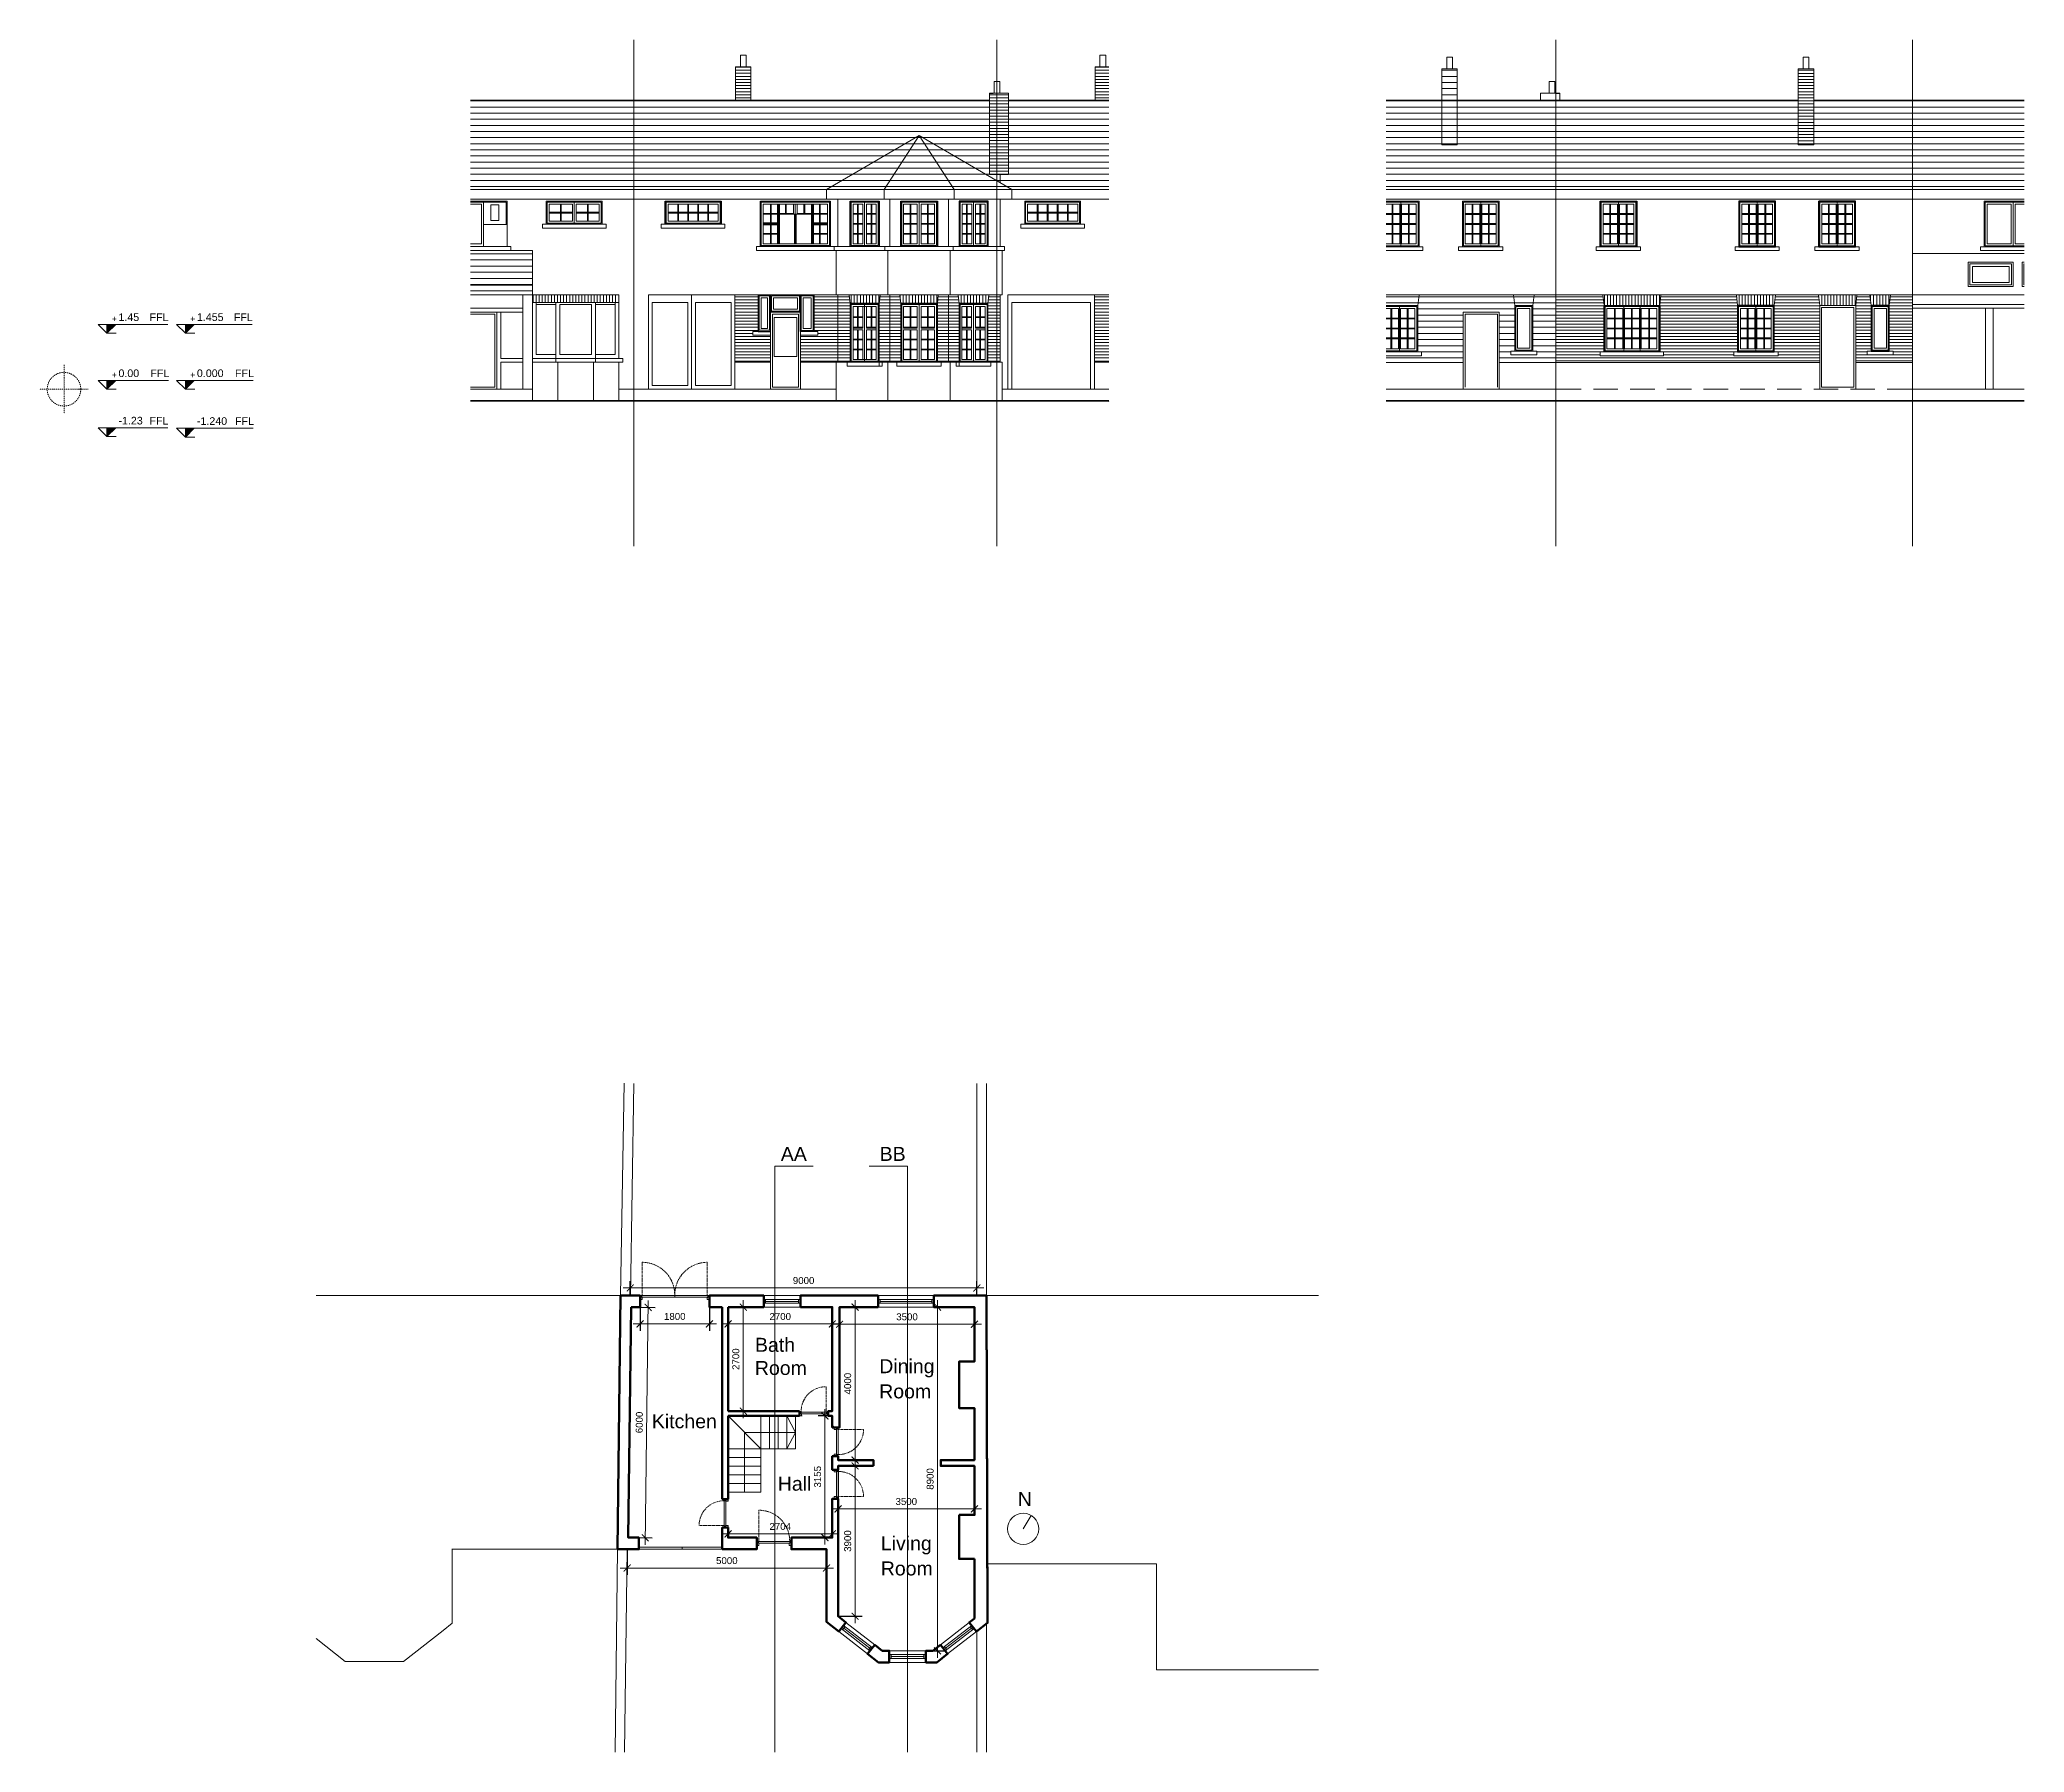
# Model space of a CAD drawing. Header units: millimetres. Extents: x -176873 to 104254, y -63587 to 101719.
# Drawn here: x -631 to 50869, y -35358 to 9067 of the extents above; entities that cross this region are included whole.
import ezdxf
from ezdxf.enums import TextEntityAlignment as Align

# ---------------------------------------------------------------- set-up
doc = ezdxf.new("R2010")
doc.units = ezdxf.units.MM
doc.linetypes.add('DASHDOTX2', pattern=[50.8, 25.4, -12.7, 0, -12.7])
doc.layers.get('0').update_dxf_attribs({"lineweight": 5, "plot": 0})
doc.layers.get('Defpoints').update_dxf_attribs({"lineweight": 5})
for name, color, linetype, lineweight in [('a-Dimension 10', 3, 'Continuous', 5), ('a-Dimension 200', 3, 'Continuous', 5), ('a-Grid Lines', 3, 'DASHDOTX2', 18), ('a-Hatch', 8, 'Continuous', 5), ('a-Tags Levels', 3, 'Continuous', 15)]:
    doc.layers.add(name, color=color, linetype=linetype, lineweight=lineweight)
doc.layers.add('a-Hatch Outline', color=6, linetype='Continuous', lineweight=5, plot=False)
doc.layers.add('a-VP', color=4, linetype='Continuous', lineweight=15, plot=False)
for name, color, linetype in [('PDF2_25205$165$Griffith$Avenue$Survey$a-Above', 7, 'Continuous'), ('PDF2_Text', 7, 'Continuous'), ('PDF4_25205$165$Griffith$Avenue$Survey$a-Above', 7, 'Continuous'), ('PDF4_25205$165$Griffith$Avenue$Survey$a-Doors', 7, 'Continuous'), ('PDF4_25205$165$Griffith$Avenue$Survey$a-Elevation$2', 7, 'Continuous'), ('PDF4_25205$165$Griffith$Avenue$Survey$a-Elevation$4', 7, 'Continuous'), ('PDF4_25205$165$Griffith$Avenue$Survey$a-Elevation$5', 7, 'Continuous'), ('PDF4_25205$165$Griffith$Avenue$Survey$a-Hatch', 7, 'Continuous'), ('PDF4_25205$165$Griffith$Avenue$Survey$a-Walls', 7, 'Continuous'), ('PDF4_25205$165$Griffith$Avenue$Survey$a-Windows', 7, 'Continuous'), ('PDF4_a-Dimension 100', 7, 'Continuous'), ('PDF_25205$165$Griffith$Avenue$Survey$a-Elevation$2', 7, 'Continuous'), ('PDF_25205$165$Griffith$Avenue$Survey$a-Elevation$4', 7, 'Continuous'), ('PDF_25205$165$Griffith$Avenue$Survey$a-Hatch', 7, 'Continuous'), ('PDF_25205$165$Griffith$Avenue$Survey$a-Stairs', 7, 'Continuous'), ('PDF_25205$165$Griffith$Avenue$Survey$a-Walls', 7, 'Continuous'), ('PDF_25205$165$Griffith$Avenue$Survey$a-Windows', 7, 'Continuous'), ('PDF_a-Dimension 100', 7, 'Continuous')]:
    doc.layers.add(name, color=color, linetype=linetype)
doc.layers.add('PDF_25205$165$Griffith$Avenue$Survey$a-Doors', color=7, linetype='Continuous', true_color=0x989898)
doc.styles.add('Arial 100', font='Arial.ttf', dxfattribs={"height": 180})
doc.styles.add('CP Arial_100', font='Arial.ttf', dxfattribs={"height": 0.15})
doc.styles.add('PDF ArialMT', font='Arial.ttf')
doc.dimstyles.new('Arial Dimension 100', dxfattribs={"dimtxt": 180, "dimasz": 180, "dimexe": 180, "dimexo": 0, "dimgap": 100, "dimtad": 1, "dimdec": 0, "dimzin": 0, "dimdsep": 46, "dimtxsty": 'Arial 100', "dimblk": 'ARCHTICK', "dimcen": 0, "dimdle": 180, "dimclrd": 256, "dimclre": 256, "dimclrt": 7, "dimadec": 0, "dimazin": 0, "dimtfac": 1, "dimtdec": 0, "dimtix": 1, "dimtmove": 1, "dimatfit": 3, "dimldrblk": 'OPEN30', "dimfxl": 1, "dimtolj": 1, "dimtzin": 0, "dimlwd": -1, "dimarcsym": 0})

msp = doc.modelspace()

# ---------------------------------------------------------------- texts
at = {"layer": 'PDF2_Text', "extrusion": (0, 0, -1), "insert": (19276.4, -19836.2), "char_height": 362.04, "attachment_point": 4, "text_direction": (-1, 0, 0), "style": 'PDF ArialMT'}
msp.add_mtext('AA', dxfattribs=at)
at = {"layer": 'PDF2_Text', "char_height": 362.04, "attachment_point": 4, "style": 'PDF ArialMT'}
for s, insert in [('BB', (21165.9, -19836.2)), ('Bath', (17930.2, -24790.5)), ('Room', (17928, -25391.5)), ('Dining', (21155.4, -25397.4)), ('Room', (21153.2, -25998.4)), ('Kitchen', (15254.6, -26773.6)), ('Hall', (18522.9, -28393.8)), ('Living', (21197.3, -29990.6)), ('Room', (21195.2, -30591.6))]:
    msp.add_mtext(s, dxfattribs=dict(at, insert=insert))
at = {"layer": 'PDF_25205$165$Griffith$Avenue$Survey$a-Elevation$2', "lineweight": 9, "insert": (24751.1, -28789.9), "char_height": 362, "attachment_point": 4, "style": 'PDF ArialMT'}
msp.add_mtext('N', dxfattribs=at)

# ---------------------------------------------------------------- blocks, each defined once
blk = doc.blocks.new('_ArchTick')
at = {"layer": 'a-Dimension 10', "color": 0, "const_width": 0.15}
blk.add_lwpolyline([(-0.5, -0.5), (0.5, 0.5)], dxfattribs=at)
blk = doc.blocks.new('*D56')
at = {"layer": 'a-Dimension 200', "lineweight": -2, "transparency": 16777216}
for p, q in [((14949, -23811), (14949, -24425)), ((16749, -23811), (16749, -24425))]:
    blk.add_line(p, q, dxfattribs=at)
at = {"layer": 'a-Dimension 200', "transparency": 16777216}
blk.add_line((14769, -24245), (16929, -24245), dxfattribs=at)
at = {"layer": 'Defpoints', "color": 0, "transparency": 16777216}
for p in [(14949, -23811), (16749, -23811), (16749, -24245)]:
    blk.add_point(p, dxfattribs=at)
at = {"layer": 'a-Dimension 200', "transparency": 16777216, "xscale": 180, "yscale": 180, "zscale": 180, "rotation": 180}
blk.add_blockref('_ArchTick', (14949, -24245), dxfattribs=at)
at = {"layer": 'a-Dimension 200', "transparency": 16777216, "xscale": 180, "yscale": 180, "zscale": 180}
blk.add_blockref('_ArchTick', (16749, -24245), dxfattribs=at)
at = {"layer": 'a-Dimension 200', "color": 7, "transparency": 16777216, "insert": (15849, -24053), "char_height": 180, "attachment_point": 5, "style": 'Arial 100'}
blk.add_mtext('\\A1;1800', dxfattribs=at)
blk = doc.blocks.new('_Open30')
at = {"layer": 'a-Hatch', "color": 0, "lineweight": -2}
for p, q in [((-1, 0.27), (0, 0)), ((0, 0), (-1, -0.27)), ((0, 0), (-1, 0))]:
    blk.add_line(p, q, dxfattribs=at)
blk = doc.blocks.new('*D57')
at = {"layer": 'a-Dimension 200', "transparency": 16777216}
blk.add_line((15160, -23636), (15080, -29974), dxfattribs=at)
at = {"layer": 'a-Dimension 200', "lineweight": -2, "transparency": 16777216}
for p, q in [((14771, -23811), (15338, -23818)), ((14695, -29789), (15262, -29796))]:
    blk.add_line(p, q, dxfattribs=at)
at = {"layer": 'Defpoints', "color": 0, "transparency": 16777216}
for p in [(14771, -23811), (14695, -29789), (15082, -29794)]:
    blk.add_point(p, dxfattribs=at)
at = {"layer": 'a-Dimension 200', "transparency": 16777216, "xscale": 180, "yscale": 180, "zscale": 180}
for p, rotation in [((15158, -23816), 89.2698986124096), ((15082, -29794), 269.2698986124096)]:
    blk.add_blockref('_ArchTick', p, dxfattribs=dict(at, rotation=rotation))
at = {"layer": 'a-Dimension 200', "color": 7, "transparency": 16777216, "insert": (14928, -26802), "char_height": 180, "attachment_point": 5, "rotation": 89.2699, "style": 'Arial 100'}
blk.add_mtext('\\A1;6000', dxfattribs=at)
blk = doc.blocks.new('*D58')
at = {"layer": 'a-Dimension 200', "lineweight": -2, "transparency": 16777216}
for p, q in [((14613, -30089), (14613, -30759)), ((19787, -30089), (19787, -30759))]:
    blk.add_line(p, q, dxfattribs=at)
at = {"layer": 'a-Dimension 200', "transparency": 16777216}
blk.add_line((14433, -30579), (19967, -30579), dxfattribs=at)
at = {"layer": 'Defpoints', "color": 0, "transparency": 16777216}
for p in [(14613, -30089), (19787, -30089), (19787, -30579)]:
    blk.add_point(p, dxfattribs=at)
at = {"layer": 'a-Dimension 200', "transparency": 16777216, "xscale": 180, "yscale": 180, "zscale": 180, "rotation": 180}
blk.add_blockref('_ArchTick', (14613, -30579), dxfattribs=at)
at = {"layer": 'a-Dimension 200', "transparency": 16777216, "xscale": 180, "yscale": 180, "zscale": 180}
blk.add_blockref('_ArchTick', (19787, -30579), dxfattribs=at)
at = {"layer": 'a-Dimension 200', "color": 7, "transparency": 16777216, "insert": (17200, -30387), "char_height": 180, "attachment_point": 5, "style": 'Arial 100'}
blk.add_mtext('\\A1;5000', dxfattribs=at)
blk = doc.blocks.new('*D59')
at = {"layer": 'a-Dimension 200', "lineweight": -2, "transparency": 16777216}
for p, q in [((17233, -23811), (17233, -24427)), ((19937, -23811), (19937, -24427))]:
    blk.add_line(p, q, dxfattribs=at)
at = {"layer": 'a-Dimension 200', "transparency": 16777216}
blk.add_line((17053, -24247), (20117, -24247), dxfattribs=at)
at = {"layer": 'Defpoints', "color": 0, "transparency": 16777216}
for p in [(17233, -23811), (19937, -23811), (19937, -24247)]:
    blk.add_point(p, dxfattribs=at)
at = {"layer": 'a-Dimension 200', "transparency": 16777216, "xscale": 180, "yscale": 180, "zscale": 180, "rotation": 180}
blk.add_blockref('_ArchTick', (17233, -24247), dxfattribs=at)
at = {"layer": 'a-Dimension 200', "transparency": 16777216, "xscale": 180, "yscale": 180, "zscale": 180}
blk.add_blockref('_ArchTick', (19937, -24247), dxfattribs=at)
at = {"layer": 'a-Dimension 200', "color": 7, "transparency": 16777216, "insert": (18585, -24055), "char_height": 180, "attachment_point": 5, "style": 'Arial 100'}
blk.add_mtext('\\A1;2700', dxfattribs=at)
blk = doc.blocks.new('*D60')
at = {"layer": 'a-Dimension 200', "transparency": 16777216}
blk.add_line((17626, -23631), (17626, -26689), dxfattribs=at)
at = {"layer": 'a-Dimension 200', "lineweight": -2, "transparency": 16777216}
for p, q in [((17233, -23811), (17806, -23811)), ((17233, -26509), (17806, -26509))]:
    blk.add_line(p, q, dxfattribs=at)
at = {"layer": 'Defpoints', "color": 0, "transparency": 16777216}
for p in [(17233, -23811), (17233, -26509), (17626, -26509)]:
    blk.add_point(p, dxfattribs=at)
at = {"layer": 'a-Dimension 200', "transparency": 16777216, "xscale": 180, "yscale": 180, "zscale": 180}
for p, rotation in [((17626, -23811), 90), ((17626, -26509), 270)]:
    blk.add_blockref('_ArchTick', p, dxfattribs=dict(at, rotation=rotation))
at = {"layer": 'a-Dimension 200', "color": 7, "transparency": 16777216, "insert": (17434, -25160), "char_height": 180, "attachment_point": 5, "rotation": 90, "style": 'Arial 100'}
blk.add_mtext('\\A1;2700', dxfattribs=at)
blk = doc.blocks.new('*D61')
at = {"layer": 'a-Dimension 200', "lineweight": -2, "transparency": 16777216}
for p, q in [((20126, -23811), (20126, -24435)), ((23626, -23811), (23626, -24435))]:
    blk.add_line(p, q, dxfattribs=at)
at = {"layer": 'a-Dimension 200', "transparency": 16777216}
blk.add_line((19946, -24255), (23806, -24255), dxfattribs=at)
at = {"layer": 'Defpoints', "color": 0, "transparency": 16777216}
for p in [(20126, -23811), (23626, -23811), (23626, -24255)]:
    blk.add_point(p, dxfattribs=at)
at = {"layer": 'a-Dimension 200', "transparency": 16777216, "xscale": 180, "yscale": 180, "zscale": 180, "rotation": 180}
blk.add_blockref('_ArchTick', (20126, -24255), dxfattribs=at)
at = {"layer": 'a-Dimension 200', "transparency": 16777216, "xscale": 180, "yscale": 180, "zscale": 180}
blk.add_blockref('_ArchTick', (23626, -24255), dxfattribs=at)
at = {"layer": 'a-Dimension 200', "color": 7, "transparency": 16777216, "insert": (21876, -24063), "char_height": 180, "attachment_point": 5, "style": 'Arial 100'}
blk.add_mtext('\\A1;3500', dxfattribs=at)
blk = doc.blocks.new('*D62')
at = {"layer": 'a-Dimension 200', "transparency": 16777216}
blk.add_line((20529, -23631), (20529, -27958), dxfattribs=at)
at = {"layer": 'a-Dimension 200', "lineweight": -2, "transparency": 16777216}
for p, q in [((20126, -23811), (20709, -23811)), ((20088, -27778), (20709, -27778))]:
    blk.add_line(p, q, dxfattribs=at)
at = {"layer": 'Defpoints', "color": 0, "transparency": 16777216}
for p in [(20126, -23811), (20088, -27778), (20529, -27778)]:
    blk.add_point(p, dxfattribs=at)
at = {"layer": 'a-Dimension 200', "transparency": 16777216, "xscale": 180, "yscale": 180, "zscale": 180}
for p, rotation in [((20529, -23811), 90), ((20529, -27778), 270)]:
    blk.add_blockref('_ArchTick', p, dxfattribs=dict(at, rotation=rotation))
at = {"layer": 'a-Dimension 200', "color": 7, "transparency": 16777216, "insert": (20337, -25795), "char_height": 180, "attachment_point": 5, "rotation": 90, "style": 'Arial 100'}
blk.add_mtext('\\A1;4000', dxfattribs=at)
blk = doc.blocks.new('*D63')
at = {"layer": 'a-Dimension 200', "transparency": 16777216}
blk.add_line((20529, -32009), (20529, -27749), dxfattribs=at)
at = {"layer": 'a-Dimension 200', "lineweight": -2, "transparency": 16777216}
for p, q in [((20088, -27929), (20709, -27929)), ((20088, -31829), (20709, -31829))]:
    blk.add_line(p, q, dxfattribs=at)
at = {"layer": 'Defpoints', "color": 0, "transparency": 16777216}
for p in [(20088, -27929), (20529, -27929), (20088, -31829)]:
    blk.add_point(p, dxfattribs=at)
at = {"layer": 'a-Dimension 200', "transparency": 16777216, "xscale": 180, "yscale": 180, "zscale": 180}
for p, rotation in [((20529, -27929), 90), ((20529, -31829), 270)]:
    blk.add_blockref('_ArchTick', p, dxfattribs=dict(at, rotation=rotation))
at = {"layer": 'a-Dimension 200', "color": 7, "transparency": 16777216, "insert": (20337, -29879), "char_height": 180, "attachment_point": 5, "rotation": 90, "style": 'Arial 100'}
blk.add_mtext('\\A1;3900', dxfattribs=at)
blk = doc.blocks.new('*D64')
at = {"layer": 'a-Dimension 200', "transparency": 16777216}
blk.add_line((22668, -32906), (22668, -23631), dxfattribs=at)
at = {"layer": 'a-Dimension 200', "lineweight": -2, "transparency": 16777216}
for p, q in [((22570, -23811), (22848, -23811)), ((22547, -32726), (22848, -32726))]:
    blk.add_line(p, q, dxfattribs=at)
at = {"layer": 'Defpoints', "color": 0, "transparency": 16777216}
for p in [(22570, -23811), (22668, -23811), (22547, -32726)]:
    blk.add_point(p, dxfattribs=at)
at = {"layer": 'a-Dimension 200', "transparency": 16777216, "xscale": 180, "yscale": 180, "zscale": 180}
for p, rotation in [((22668, -23811), 90), ((22668, -32726), 270)]:
    blk.add_blockref('_ArchTick', p, dxfattribs=dict(at, rotation=rotation))
at = {"layer": 'a-Dimension 200', "color": 7, "transparency": 16777216, "insert": (22476, -28268), "char_height": 180, "attachment_point": 5, "rotation": 90, "style": 'Arial 100'}
blk.add_mtext('\\A1;8900', dxfattribs=at)
blk = doc.blocks.new('*D65')
at = {"layer": 'a-Dimension 200', "transparency": 16777216}
blk.add_line((17053, -29692), (20117, -29692), dxfattribs=at)
at = {"layer": 'a-Dimension 200', "lineweight": -2, "transparency": 16777216}
for p, q in [((17233, -29789), (17233, -29512)), ((19937, -29789), (19937, -29512))]:
    blk.add_line(p, q, dxfattribs=at)
at = {"layer": 'Defpoints', "color": 0, "transparency": 16777216}
for p in [(17233, -29789), (19937, -29692), (19937, -29789)]:
    blk.add_point(p, dxfattribs=at)
at = {"layer": 'a-Dimension 200', "transparency": 16777216, "xscale": 180, "yscale": 180, "zscale": 180, "rotation": 180}
blk.add_blockref('_ArchTick', (17233, -29692), dxfattribs=at)
at = {"layer": 'a-Dimension 200', "transparency": 16777216, "xscale": 180, "yscale": 180, "zscale": 180}
blk.add_blockref('_ArchTick', (19937, -29692), dxfattribs=at)
at = {"layer": 'a-Dimension 200', "color": 7, "transparency": 16777216, "insert": (18585, -29500), "char_height": 180, "attachment_point": 5, "style": 'Arial 100'}
blk.add_mtext('\\A1;2704', dxfattribs=at)
blk = doc.blocks.new('*D66')
at = {"layer": 'a-Dimension 200', "lineweight": -2, "transparency": 16777216}
for p, q in [((14694, -23509), (14694, -23134)), ((23689, -23510), (23689, -23134))]:
    blk.add_line(p, q, dxfattribs=at)
at = {"layer": 'a-Dimension 200', "transparency": 16777216}
blk.add_line((23869, -23314), (14514, -23314), dxfattribs=at)
at = {"layer": 'Defpoints', "color": 0, "transparency": 16777216}
for p in [(14694, -23314), (14694, -23509), (23689, -23510)]:
    blk.add_point(p, dxfattribs=at)
at = {"layer": 'a-Dimension 200', "transparency": 16777216, "xscale": 180, "yscale": 180, "zscale": 180, "rotation": 180}
blk.add_blockref('_ArchTick', (14694, -23314), dxfattribs=at)
at = {"layer": 'a-Dimension 200', "transparency": 16777216, "xscale": 180, "yscale": 180, "zscale": 180}
blk.add_blockref('_ArchTick', (23689, -23314), dxfattribs=at)
at = {"layer": 'a-Dimension 200', "color": 7, "transparency": 16777216, "insert": (19192, -23122), "char_height": 180, "attachment_point": 5, "style": 'Arial 100'}
blk.add_mtext('\\A1;9000', dxfattribs=at)
blk = doc.blocks.new('*D67')
at = {"layer": 'a-Dimension 200', "lineweight": -2, "transparency": 16777216}
for p, q in [((19884, -26634), (19567, -26634)), ((19862, -29789), (19567, -29789))]:
    blk.add_line(p, q, dxfattribs=at)
at = {"layer": 'a-Dimension 200', "transparency": 16777216}
blk.add_line((19747, -26454), (19747, -29969), dxfattribs=at)
at = {"layer": 'Defpoints', "color": 0, "transparency": 16777216}
for p in [(19884, -26634), (19747, -29789), (19862, -29789)]:
    blk.add_point(p, dxfattribs=at)
at = {"layer": 'a-Dimension 200', "transparency": 16777216, "xscale": 180, "yscale": 180, "zscale": 180}
for p, rotation in [((19747, -26634), 90), ((19747, -29789), 270)]:
    blk.add_blockref('_ArchTick', p, dxfattribs=dict(at, rotation=rotation))
at = {"layer": 'a-Dimension 200', "color": 7, "transparency": 16777216, "insert": (19555, -28211), "char_height": 180, "attachment_point": 5, "rotation": 90, "style": 'Arial 100'}
blk.add_mtext('\\A1;3155', dxfattribs=at)
blk = doc.blocks.new('*D68')
at = {"layer": 'a-Dimension 200', "lineweight": -2, "transparency": 16777216}
for p, q in [((20088, -27929), (20088, -29225)), ((23626, -27929), (23626, -29225))]:
    blk.add_line(p, q, dxfattribs=at)
at = {"layer": 'a-Dimension 200', "transparency": 16777216}
blk.add_line((19908, -29045), (23806, -29045), dxfattribs=at)
at = {"layer": 'Defpoints', "color": 0, "transparency": 16777216}
for p in [(20088, -27929), (23626, -27929), (23626, -29045)]:
    blk.add_point(p, dxfattribs=at)
at = {"layer": 'a-Dimension 200', "transparency": 16777216, "xscale": 180, "yscale": 180, "zscale": 180, "rotation": 180}
blk.add_blockref('_ArchTick', (20088, -29045), dxfattribs=at)
at = {"layer": 'a-Dimension 200', "transparency": 16777216, "xscale": 180, "yscale": 180, "zscale": 180}
blk.add_blockref('_ArchTick', (23626, -29045), dxfattribs=at)
at = {"layer": 'a-Dimension 200', "color": 7, "transparency": 16777216, "insert": (21857, -28854), "char_height": 180, "attachment_point": 5, "style": 'Arial 100'}
blk.add_mtext('\\A1;3500', dxfattribs=at)
blk = doc.blocks.new('*U35')
at = {"layer": 'a-Tags Levels'}
blk.add_hatch(color=256, dxfattribs=at).paths.add_polyline_path([(467.328, 0.238), (467.328, 0.01), (467.556, 0.238)])
blk.add_hatch(color=256, dxfattribs=at).paths.add_polyline_path([(467.328, 0.238), (467.328, 0.01), (467.556, 0.238)])
at = {"layer": 'a-Hatch Outline'}
blk.add_line((467.328, 0.01), (467.569, 0.01), dxfattribs=at)
at = {"layer": 'a-Tags Levels'}
for p, q in [((467.1, 0.238), (467.328, 0.01)), ((467.1, 0.238), (467.328, 0.01)), ((467.1, 0.238), (468.929, 0.238)), ((467.328, 0.01), (467.556, 0.238)), ((467.328, 0.01), (467.328, 0.238)), ((467.328, 0.01), (467.556, 0.238)), ((467.328, 0.01), (467.328, 0.238))]:
    blk.add_line(p, q, dxfattribs=at)
at = {"layer": 'a-Tags Levels', "insert": (467.452, 0.466), "char_height": 0.165, "attachment_point": 1, "style": 'CP Arial_100'}
blk.add_mtext_dynamic_manual_height_columns('+', width=0.30632, gutter_width=0.412, heights=[0], dxfattribs=at)
at = {"layer": 'a-Tags Levels', "style": 'Arial 100'}
blk.add_attdef('LIVELLO', (467.626, 0.326), '', height=0.198, dxfattribs=at)
blk.add_attdef('REF', text='', height=0.198, dxfattribs=at).set_placement((468.947, 0.324), align=Align.RIGHT)
blk = doc.blocks.new('*U36')
at = {"layer": 'a-Tags Levels'}
blk.add_hatch(color=256, dxfattribs=at).paths.add_polyline_path([(467.328, 0.238), (467.328, 0.01), (467.556, 0.238)])
blk.add_hatch(color=256, dxfattribs=at).paths.add_polyline_path([(467.328, 0.238), (467.328, 0.01), (467.556, 0.238)])
at = {"layer": 'a-Hatch Outline'}
blk.add_line((467.328, 0.01), (467.569, 0.01), dxfattribs=at)
at = {"layer": 'a-Tags Levels'}
for p, q in [((467.1, 0.238), (467.328, 0.01)), ((467.1, 0.238), (467.328, 0.01)), ((467.1, 0.238), (468.908, 0.238)), ((467.328, 0.01), (467.556, 0.238)), ((467.328, 0.01), (467.328, 0.238)), ((467.328, 0.01), (467.556, 0.238)), ((467.328, 0.01), (467.328, 0.238))]:
    blk.add_line(p, q, dxfattribs=at)
at = {"layer": 'a-Tags Levels', "insert": (467.452, 0.466), "char_height": 0.165, "attachment_point": 1, "style": 'CP Arial_100'}
blk.add_mtext_dynamic_manual_height_columns('+', width=0.30632, gutter_width=0.412, heights=[0], dxfattribs=at)
at = {"layer": 'a-Tags Levels', "style": 'Arial 100'}
blk.add_attdef('LIVELLO', (467.626, 0.326), '', height=0.198, dxfattribs=at)
blk.add_attdef('REF', text='', height=0.198, dxfattribs=at).set_placement((468.926, 0.324), align=Align.RIGHT)
blk = doc.blocks.new('*U37')
at = {"layer": 'a-Tags Levels'}
blk.add_hatch(color=256, dxfattribs=at).paths.add_polyline_path([(467.328, 0.238), (467.328, 0.01), (467.556, 0.238)])
blk.add_hatch(color=256, dxfattribs=at).paths.add_polyline_path([(467.328, 0.238), (467.328, 0.01), (467.556, 0.238)])
at = {"layer": 'a-Hatch Outline'}
blk.add_line((467.328, 0.01), (467.569, 0.01), dxfattribs=at)
at = {"layer": 'a-Tags Levels'}
for p, q in [((467.1, 0.238), (467.328, 0.01)), ((467.1, 0.238), (467.328, 0.01)), ((467.1, 0.238), (468.906, 0.238)), ((467.328, 0.01), (467.556, 0.238)), ((467.328, 0.01), (467.328, 0.238)), ((467.328, 0.01), (467.556, 0.238)), ((467.328, 0.01), (467.328, 0.238))]:
    blk.add_line(p, q, dxfattribs=at)
at = {"layer": 'a-Tags Levels', "style": 'Arial 100'}
blk.add_attdef('LIVELLO', (467.626, 0.326), '', height=0.198, dxfattribs=at)
blk.add_attdef('REF', text='', height=0.198, dxfattribs=at).set_placement((468.924, 0.324), align=Align.RIGHT)
blk = doc.blocks.new('*U38')
at = {"layer": 'a-Tags Levels'}
blk.add_hatch(color=256, dxfattribs=at).paths.add_polyline_path([(467.328, 0.238), (467.328, 0.01), (467.556, 0.238)])
blk.add_hatch(color=256, dxfattribs=at).paths.add_polyline_path([(467.328, 0.238), (467.328, 0.01), (467.556, 0.238)])
at = {"layer": 'a-Hatch Outline'}
blk.add_line((467.328, 0.01), (467.569, 0.01), dxfattribs=at)
at = {"layer": 'a-Tags Levels'}
for p, q in [((467.1, 0.238), (467.328, 0.01)), ((467.1, 0.238), (467.328, 0.01)), ((467.1, 0.238), (469.087, 0.238)), ((467.328, 0.01), (467.556, 0.238)), ((467.328, 0.01), (467.328, 0.238)), ((467.328, 0.01), (467.556, 0.238)), ((467.328, 0.01), (467.328, 0.238))]:
    blk.add_line(p, q, dxfattribs=at)
at = {"layer": 'a-Tags Levels', "insert": (467.452, 0.466), "char_height": 0.165, "attachment_point": 1, "style": 'CP Arial_100'}
blk.add_mtext_dynamic_manual_height_columns('+', width=0.30632, gutter_width=0.412, heights=[0], dxfattribs=at)
at = {"layer": 'a-Tags Levels', "style": 'Arial 100'}
blk.add_attdef('LIVELLO', (467.626, 0.326), '', height=0.198, dxfattribs=at)
blk.add_attdef('REF', text='', height=0.198, dxfattribs=at).set_placement((469.105, 0.324), align=Align.RIGHT)
blk = doc.blocks.new('*U39')
at = {"layer": 'a-Tags Levels'}
blk.add_hatch(color=256, dxfattribs=at).paths.add_polyline_path([(467.328, 0.238), (467.328, 0.01), (467.556, 0.238)])
blk.add_hatch(color=256, dxfattribs=at).paths.add_polyline_path([(467.328, 0.238), (467.328, 0.01), (467.556, 0.238)])
at = {"layer": 'a-Hatch Outline'}
blk.add_line((467.328, 0.01), (467.569, 0.01), dxfattribs=at)
at = {"layer": 'a-Tags Levels'}
for p, q in [((467.1, 0.238), (467.328, 0.01)), ((467.1, 0.238), (467.328, 0.01)), ((467.1, 0.238), (469.058, 0.238)), ((467.328, 0.01), (467.556, 0.238)), ((467.328, 0.01), (467.328, 0.238)), ((467.328, 0.01), (467.556, 0.238)), ((467.328, 0.01), (467.328, 0.238))]:
    blk.add_line(p, q, dxfattribs=at)
at = {"layer": 'a-Tags Levels', "insert": (467.452, 0.466), "char_height": 0.165, "attachment_point": 1, "style": 'CP Arial_100'}
blk.add_mtext_dynamic_manual_height_columns('+', width=0.30632, gutter_width=0.412, heights=[0], dxfattribs=at)
at = {"layer": 'a-Tags Levels', "style": 'Arial 100'}
blk.add_attdef('LIVELLO', (467.626, 0.326), '', height=0.198, dxfattribs=at)
blk.add_attdef('REF', text='', height=0.198, dxfattribs=at).set_placement((469.077, 0.324), align=Align.RIGHT)
blk = doc.blocks.new('*U40')
at = {"layer": 'a-Tags Levels'}
blk.add_hatch(color=256, dxfattribs=at).paths.add_polyline_path([(467.328, 0.238), (467.328, 0.01), (467.556, 0.238)])
blk.add_hatch(color=256, dxfattribs=at).paths.add_polyline_path([(467.328, 0.238), (467.328, 0.01), (467.556, 0.238)])
at = {"layer": 'a-Hatch Outline'}
blk.add_line((467.328, 0.01), (467.569, 0.01), dxfattribs=at)
at = {"layer": 'a-Tags Levels'}
for p, q in [((467.1, 0.238), (467.328, 0.01)), ((467.1, 0.238), (467.328, 0.01)), ((467.1, 0.238), (469.087, 0.238)), ((467.328, 0.01), (467.556, 0.238)), ((467.328, 0.01), (467.328, 0.238)), ((467.328, 0.01), (467.556, 0.238)), ((467.328, 0.01), (467.328, 0.238))]:
    blk.add_line(p, q, dxfattribs=at)
at = {"layer": 'a-Tags Levels', "style": 'Arial 100'}
blk.add_attdef('LIVELLO', (467.626, 0.326), '', height=0.198, dxfattribs=at)
blk.add_attdef('REF', text='', height=0.198, dxfattribs=at).set_placement((469.106, 0.324), align=Align.RIGHT)

# ---------------------------------------------------------------- dimensions: what is measured, and where the dimension line sits
at = {"layer": 'a-Dimension 200'}
for base, p1, p2, text, picture, middle in [((14694.5, -23314), (23689.2, -23510.3), (14694.5, -23509.3), '9000', '*D66', (19191.8, -23122.1)), ((19937.4, -24246.7), (17233, -23810.8), (19937.4, -23810.8), '2700', '*D59', (18585.2, -24054.8)), ((23625.7, -29045.5), (20087.6, -27928.7), (23625.7, -27928.7), '3500', '*D68', (21856.7, -28853.5)), ((19787.1, -30579.4), (14613.3, -30089.2), (19787.1, -30089.2), '5000', '*D58', (17200.2, -30387.5))]:
    dim = msp.add_linear_dim(base=base, p1=p1, p2=p2, text=text, dimstyle='Arial Dimension 100', dxfattribs=at)
    dim.commit()
    dim.dimension.update_dxf_attribs({"geometry": picture, "text_midpoint": middle})
dim = msp.add_aligned_dim(p1=(14770.9, -23810.8), p2=(14694.7, -29788.7), distance=387.3, text='6000', dimstyle='Arial Dimension 100', dxfattribs=at)
dim.commit()
dim.dimension.update_dxf_attribs({"geometry": '*D57', "text_midpoint": (14928.2, -26802.3)})
for base, p1, p2, text, picture, middle in [((17625.5, -26508.8), (17233, -23810.8), (17233, -26508.8), '2700', '*D60', (17433.6, -25159.8)), ((20529, -27778.5), (20125.7, -23810.8), (20087.6, -27778.5), '4000', '*D62', (20337, -25794.6)), ((22667.6, -23810.8), (22546.5, -32725.9), (22569.8, -23810.8), '8900', '*D64', (22475.7, -28268.3))]:
    dim = msp.add_linear_dim(base=base, p1=p1, p2=p2, angle=90, text=text, dimstyle='Arial Dimension 100', dxfattribs=at)
    dim.commit()
    dim.dimension.update_dxf_attribs({"geometry": picture, "text_midpoint": middle})
for base, p1, p2, picture, middle in [((16749.1, -24245.1), (14949.1, -23810.8), (16749.1, -23810.8), '*D56', (15849.1, -24053.2)), ((23625.7, -24255.4), (20125.7, -23810.8), (23625.7, -23810.8), '*D61', (21875.7, -24063.5)), ((19937.4, -29692.2), (17233, -29788.7), (19937.4, -29788.7), '*D65', (18585.2, -29500.3))]:
    dim = msp.add_linear_dim(base=base, p1=p1, p2=p2, dimstyle='Arial Dimension 100', dxfattribs=at)
    dim.commit()
    dim.dimension.update_dxf_attribs({"geometry": picture, "text_midpoint": middle})
for base, p1, p2, picture, middle in [((19746.6, -29788.7), (19884.5, -26633.7), (19862.3, -29788.7), '*D67', (19554.6, -28211.2)), ((20529, -27928.7), (20087.6, -31828.7), (20087.6, -27928.7), '*D63', (20337, -29878.7))]:
    dim = msp.add_linear_dim(base=base, p1=p1, p2=p2, angle=90, dimstyle='Arial Dimension 100', dxfattribs=at)
    dim.commit()
    dim.dimension.update_dxf_attribs({"geometry": picture, "text_midpoint": middle})

# ---------------------------------------------------------------- linework, layer by layer
at = {"layer": 'a-Grid Lines'}
for p, q in [((0, 630.9), (0, -630.9)), ((630.9, 0), (-630.9, 0))]:
    msp.add_line(p, q, dxfattribs=at)
msp.add_circle((0, 0), 435.6, dxfattribs=at)
at = {"layer": 'a-VP'}
msp.add_lwpolyline([(14782.6, 9067), (14782.6, -4073.2)], close=True, dxfattribs=at)
for points in [[(24207.3, -4073.2), (24207.3, 9067)], [(38715.8, -4073.2), (38715.8, 9067)], [(47964.8, -4073.2), (47964.8, 9067)]]:
    msp.add_lwpolyline(points, dxfattribs=at)
at = {"layer": 'PDF2_25205$165$Griffith$Avenue$Survey$a-Above', "lineweight": 9}
msp.add_line((18445.6, -35358.2), (18445.6, -20150.2), dxfattribs=at)
for points in [[(19442.3, -20150.2), (18445.6, -20150.2)], [(20893.9, -20150.2), (21890.5, -20150.2)], [(21890.5, -35358.2), (21890.5, -20150.2)]]:
    msp.add_lwpolyline(points, dxfattribs=at)
at = {"layer": 'PDF4_25205$165$Griffith$Avenue$Survey$a-Above', "lineweight": 9}
for points in [[(38715.8, 0), (39371.9, 0)], [(39689.4, 0), (40324.3, 0)], [(40641.8, 0), (41276.7, 0)], [(41594.2, 0), (42229.2, 0)], [(42546.6, 0), (43181.6, 0)], [(43499.1, 0), (44134, 0)], [(44451.5, 0), (45086.4, 0)], [(45403.9, 0), (46038.8, 0)], [(46356.3, 0), (46991.2, 0)], [(47308.7, 0), (47964.8, 0)]]:
    msp.add_lwpolyline(points, dxfattribs=at)
at = {"layer": 'PDF4_25205$165$Griffith$Avenue$Survey$a-Doors', "lineweight": 9}
for points in [[(16187.9, 99.5), (15265.2, 99.5), (15265.2, 2249.8), (16187.9, 2249.8)], [(16386.9, 99.5), (16386.9, 2249.8), (17309.7, 2249.8), (17309.7, 99.5)], [(45609.2, 50.8), (45609.2, 2120.7), (46445.2, 2120.7), (46445.2, 50.8)], [(18382.7, 50.8), (19057.9, 50.8), (19057.9, 1949.3), (18382.7, 1949.3)], [(19017.7, 1860.4), (18425.1, 1860.4), (18425.1, 852.9), (19017.7, 852.9)]]:
    msp.add_lwpolyline(points, close=True, dxfattribs=at)
for points in [[(16287.4, 2450.9), (16287.4, 0)], [(45558.4, 0), (45558.4, 2169.4), (46493.9, 2169.4), (46493.9, 0)], [(18334.1, 0), (18334.1, 1506.9)], [(19108.7, 0), (19108.7, 1498.5)]]:
    msp.add_lwpolyline(points, dxfattribs=at)
at = {"layer": 'PDF4_25205$165$Griffith$Avenue$Survey$a-Elevation$2', "lineweight": 9}
for points in [[(27111.1, 8364.3), (26755.5, 8364.3), (26755.5, 7496.6)], [(26755.5, 8353.8), (27111.1, 8353.8)], [(26755.5, 8273.3), (27111.1, 8273.3)], [(27030.7, 8364.3), (27030.7, 8664.9), (26880.4, 8664.9), (26880.4, 8364.3)], [(35754.9, 8273.3), (36154.9, 8273.3)], [(35879.7, 8309.3), (35879.7, 8609.8), (36030, 8609.8), (36030, 8309.3)], [(26755.5, 8195), (27111.1, 8195)], [(26755.5, 8114.6), (27111.1, 8114.6)], [(26755.5, 8036.3), (27111.1, 8036.3)], [(26755.5, 7955.9), (27111.1, 7955.9)], [(26755.5, 7877.5), (27111.1, 7877.5)], [(26755.5, 7797.1), (27111.1, 7797.1)], [(35754.9, 8114.6), (36154.9, 8114.6)], [(35754.9, 7955.9), (36154.9, 7955.9)], [(35754.9, 7797.1), (36154.9, 7797.1)], [(10549.6, 7479.6), (14782.6, 7479.6)], [(10549.6, 7320.9), (14782.6, 7320.9)], [(24112.1, 7479.6), (27111.1, 7479.6)], [(24112.1, 7320.9), (27111.1, 7320.9)], [(27111.1, 7496.6), (24512.1, 7496.6)], [(26755.5, 7718.8), (27111.1, 7718.8)], [(26755.5, 7638.4), (27111.1, 7638.4)], [(26755.5, 7560.1), (27111.1, 7560.1)], [(34307.2, 7479.6), (35754.9, 7479.6), (36154.9, 7479.6), (38715.8, 7479.6)], [(34307.2, 7320.9), (35754.9, 7320.9), (36154.9, 7320.9), (38715.8, 7320.9)], [(35754.9, 7638.4), (36154.9, 7638.4)], [(47964.8, 7479.6), (50868.6, 7479.6)], [(47964.8, 7320.9), (50868.6, 7320.9)], [(10549.6, 7162.2), (14782.6, 7162.2)], [(10549.6, 7003.4), (14782.6, 7003.4)], [(10549.6, 6844.7), (14782.6, 6844.7)], [(24112.1, 7162.2), (27111.1, 7162.2)], [(24112.1, 7003.4), (27111.1, 7003.4)], [(24112.1, 6844.7), (27111.1, 6844.7)], [(34307.2, 7162.2), (35754.9, 7162.2), (36154.9, 7162.2), (38715.8, 7162.2)], [(34307.2, 7003.4), (35754.9, 7003.4), (36154.9, 7003.4), (38715.8, 7003.4)], [(34307.2, 6844.7), (35754.9, 6844.7), (36154.9, 6844.7), (38715.8, 6844.7)], [(47964.8, 7162.2), (50868.6, 7162.2)], [(47964.8, 7003.4), (50868.6, 7003.4)], [(47964.8, 6844.7), (50868.6, 6844.7)], [(10549.6, 6686), (14782.6, 6686)], [(10549.6, 6527.2), (14782.6, 6527.2)], [(10549.6, 6368.5), (14782.6, 6368.5)], [(10549.6, 6209.8), (14782.6, 6209.8)], [(24112.1, 6686), (27111.1, 6686)], [(24112.1, 6527.2), (27111.1, 6527.2)], [(24112.1, 6368.5), (27111.1, 6368.5)], [(24112.1, 6209.8), (27111.1, 6209.8)], [(34307.2, 6686), (35754.9, 6686), (36154.9, 6686), (38715.8, 6686)], [(34307.2, 6527.2), (35754.9, 6527.2), (36154.9, 6527.2), (38715.8, 6527.2)], [(34307.2, 6368.5), (35754.9, 6368.5), (36154.9, 6368.5), (38715.8, 6368.5)], [(34307.2, 6209.8), (38715.8, 6209.8)], [(47964.8, 6686), (50868.6, 6686)], [(47964.8, 6527.2), (50868.6, 6527.2)], [(47964.8, 6368.5), (50868.6, 6368.5)], [(47964.8, 6209.8), (50868.6, 6209.8)], [(10549.6, 6051), (14782.6, 6051)], [(10549.6, 5892.3), (14782.6, 5892.3)], [(10549.6, 5733.5), (14782.6, 5733.5)], [(24112.1, 6051), (27111.1, 6051)], [(24112.1, 5892.3), (27111.1, 5892.3)], [(24112.1, 5733.5), (27111.1, 5733.5)], [(34307.2, 6051), (38715.8, 6051)], [(34307.2, 5892.3), (38715.8, 5892.3)], [(34307.2, 5733.5), (38715.8, 5733.5)], [(47964.8, 6051), (50868.6, 6051)], [(47964.8, 5892.3), (50868.6, 5892.3)], [(47964.8, 5733.5), (50868.6, 5733.5)], [(10549.6, 5574.8), (14782.6, 5574.8)], [(10549.6, 5416.1), (14782.6, 5416.1)], [(10549.6, 5257.3), (14782.6, 5257.3)], [(10549.6, 5181.1), (14782.6, 5181.1)], [(24112.1, 5574.8), (27111.1, 5574.8)], [(24112.1, 5416.1), (27111.1, 5416.1)], [(24112.1, 5257.3), (27111.1, 5257.3)], [(27111.1, 5181.1), (24112.1, 5181.1)], [(34307.2, 5574.8), (38715.8, 5574.8)], [(34307.2, 5416.1), (38715.8, 5416.1)], [(34307.2, 5257.3), (38715.8, 5257.3)], [(47964.8, 5574.8), (50868.6, 5574.8)], [(47964.8, 5416.1), (50868.6, 5416.1)], [(47964.8, 5257.3), (50868.6, 5257.3)], [(10549.6, 4931.4), (14782.6, 4931.4)], [(10549.6, 4880.6), (11495.7, 4880.6), (11495.7, 4271.1), (10888.3, 4271.1)], [(10549.6, 4855.2), (11470.3, 4855.2), (11470.3, 4271.1)], [(10549.6, 3775.8), (10837.5, 3775.8), (10837.5, 4804.4), (10549.6, 4804.4)], [(10888.3, 4855.2), (10888.3, 3775.8), (10888.3, 3699.6)], [(12879.9, 4804.4), (12879.9, 4590.6)], [(12890.5, 4804.4), (12890.5, 4355.7)], [(12901.1, 4804.4), (12901.1, 4590.6), (13191, 4590.6)], [(13239.7, 4855.2), (13239.7, 4304.9)], [(13580.4, 4804.4), (13580.4, 4590.6)], [(13591, 4804.4), (13591, 4355.7)], [(13599.5, 4804.4), (13599.5, 4590.6), (13889.5, 4590.6)], [(27111.1, 4931.4), (24112.1, 4931.4)], [(25255, 4804.4), (25255, 4590.6), (25005.2, 4590.6)], [(25276.1, 4804.4), (25276.1, 4590.6), (25255, 4569.5)], [(25265.5, 4804.4), (25265.5, 4355.7)], [(25515.3, 4804.4), (25515.3, 4590.6), (25534.3, 4569.5)], [(25525.9, 4804.4), (25525.9, 4355.7)], [(25775.6, 4804.4), (25775.6, 4590.6), (25534.3, 4590.6), (25534.3, 4804.4)], [(25786.2, 4804.4), (25786.2, 4355.7)], [(26035.9, 4804.4), (26035.9, 4590.6), (25794.7, 4590.6), (25794.7, 4804.4)], [(26044.4, 4804.4), (26044.4, 4355.7)], [(26055, 4804.4), (26055, 4590.6), (26304.7, 4590.6)], [(34307.2, 4880.6), (35162.2, 4880.6), (35162.2, 3695.4), (34307.2, 3695.4), (35162.2, 3695.4), (35261.7, 3695.4), (35261.7, 3595.9), (34307.2, 3595.9)], [(34307.2, 4855.2), (35136.8, 4855.2), (35136.8, 3720.8), (34307.2, 3720.8)], [(34307.2, 4804.4), (34662.7, 4804.4), (34662.7, 3769.5), (34307.2, 3769.5)], [(34465.9, 4804.4), (34465.9, 4556.8), (34307.2, 4556.8)], [(34474.4, 4804.4), (34474.4, 3769.5)], [(34662.7, 4556.8), (34485, 4556.8), (34485, 4804.4)], [(34688.1, 4855.2), (34688.1, 3720.8)], [(34889.2, 4804.4), (34889.2, 4556.8), (34711.4, 4556.8)], [(34899.8, 4804.4), (34899.8, 3769.5)], [(35088.2, 4556.8), (34910.4, 4556.8), (34910.4, 4804.4)], [(36288.2, 3695.4), (37238.5, 3695.4), (37338, 3695.4), (37338, 3595.9), (36186.6, 3595.9), (36186.6, 3695.4), (36288.2, 3695.4), (36288.2, 4880.6)], [(36540.1, 4804.4), (36540.1, 4556.8), (36362.3, 4556.8)], [(36550.6, 4804.4), (36550.6, 3769.5)], [(36736.9, 4556.8), (36559.1, 4556.8), (36559.1, 4804.4)], [(36762.3, 4855.2), (36762.3, 3720.8)], [(36965.5, 4804.4), (36965.5, 4556.8), (36787.7, 4556.8)], [(36976.1, 4804.4), (36976.1, 3769.5)], [(37162.3, 4556.8), (36984.5, 4556.8), (36984.5, 4804.4)], [(50868.6, 4931.4), (47964.8, 4931.4)], [(50868.6, 4880.6), (49829.4, 4880.6), (49829.4, 3695.4), (50868.6, 3695.4)], [(50868.6, 4855.2), (49854.8, 4855.2), (49854.8, 3720.8), (50868.6, 3720.8)], [(50578.7, 4855.2), (50578.7, 3720.8)], [(50868.6, 4804.4), (50629.5, 4804.4), (50629.5, 3769.5), (50868.6, 3769.5)], [(11495.7, 4271.1), (11495.7, 3699.6)], [(12515.9, 4279.5), (12414.3, 4279.5)], [(12901.1, 4569.5), (12879.9, 4590.6), (12589.9, 4590.6)], [(13191, 4580.1), (12589.9, 4580.1)], [(12589.9, 4569.5), (12879.9, 4569.5), (12879.9, 4355.7)], [(12879.9, 4569.5), (12901.1, 4590.6)], [(13191, 4569.5), (12901.1, 4569.5), (12901.1, 4355.7)], [(13599.5, 4569.5), (13580.4, 4590.6), (13290.5, 4590.6)], [(13889.5, 4580.1), (13290.5, 4580.1)], [(13290.5, 4569.5), (13580.4, 4569.5), (13580.4, 4355.7)], [(13580.4, 4569.5), (13599.5, 4590.6)], [(13889.5, 4569.5), (13599.5, 4569.5), (13599.5, 4355.7)], [(26304.7, 4580.1), (25005.2, 4580.1)], [(25005.2, 4569.5), (25255, 4569.5), (25255, 4355.7)], [(25276.1, 4569.5), (25255, 4590.6)], [(25515.3, 4590.6), (25276.1, 4590.6)], [(25276.1, 4355.7), (25276.1, 4569.5), (25515.3, 4569.5), (25515.3, 4355.7)], [(25534.3, 4590.6), (25515.3, 4569.5)], [(25534.3, 4355.7), (25534.3, 4569.5), (25775.6, 4569.5), (25775.6, 4355.7)], [(25794.7, 4590.6), (25775.6, 4569.5)], [(25794.7, 4569.5), (25775.6, 4590.6)], [(25794.7, 4355.7), (25794.7, 4569.5), (26035.9, 4569.5), (26035.9, 4355.7)], [(26035.9, 4590.6), (26055, 4569.5), (26055, 4355.7)], [(26055, 4590.6), (26035.9, 4569.5)], [(26304.7, 4569.5), (26055, 4569.5)], [(34662.7, 4546.2), (34307.2, 4546.2)], [(34307.2, 4298.6), (34465.9, 4298.6), (34465.9, 4535.6), (34307.2, 4535.6)], [(34662.7, 4288), (34307.2, 4288)], [(34307.2, 4038.2), (34465.9, 4038.2), (34465.9, 4277.4), (34307.2, 4277.4)], [(34485, 4535.6), (34465.9, 4556.8)], [(34485, 4556.8), (34465.9, 4535.6)], [(34662.7, 4277.4), (34485, 4277.4), (34465.9, 4298.6)], [(34485, 4298.6), (34465.9, 4277.4)], [(34485, 4277.4), (34485, 4038.2), (34465.9, 4019.2)], [(34662.7, 4535.6), (34485, 4535.6), (34485, 4298.6), (34662.7, 4298.6)], [(35088.2, 4546.2), (34711.4, 4546.2)], [(34711.4, 4298.6), (34889.2, 4298.6), (34889.2, 4535.6), (34711.4, 4535.6)], [(35088.2, 4288), (34711.4, 4288)], [(34711.4, 4038.2), (34889.2, 4038.2), (34889.2, 4277.4), (34711.4, 4277.4)], [(34910.4, 4535.6), (34889.2, 4556.8)], [(34910.4, 4556.8), (34889.2, 4535.6)], [(35088.2, 4277.4), (34910.4, 4277.4), (34889.2, 4298.6)], [(34910.4, 4298.6), (34889.2, 4277.4)], [(34910.4, 4277.4), (34910.4, 4038.2), (34889.2, 4019.2)], [(35088.2, 4535.6), (34910.4, 4535.6), (34910.4, 4298.6), (35088.2, 4298.6)], [(36736.9, 4546.2), (36362.3, 4546.2)], [(36362.3, 4298.6), (36540.1, 4298.6), (36540.1, 4535.6), (36362.3, 4535.6)], [(36736.9, 4288), (36362.3, 4288)], [(36362.3, 4038.2), (36540.1, 4038.2), (36540.1, 4277.4), (36362.3, 4277.4)], [(36559.1, 4535.6), (36540.1, 4556.8)], [(36559.1, 4556.8), (36540.1, 4535.6)], [(36736.9, 4277.4), (36559.1, 4277.4), (36540.1, 4298.6)], [(36559.1, 4298.6), (36540.1, 4277.4)], [(36559.1, 4277.4), (36559.1, 4038.2), (36540.1, 4019.2)], [(36736.9, 4535.6), (36559.1, 4535.6), (36559.1, 4298.6), (36736.9, 4298.6)], [(37162.3, 4546.2), (36787.7, 4546.2)], [(36787.7, 4298.6), (36965.5, 4298.6), (36965.5, 4535.6), (36787.7, 4535.6)], [(37162.3, 4288), (36787.7, 4288)], [(36787.7, 4038.2), (36965.5, 4038.2), (36965.5, 4277.4), (36787.7, 4277.4)], [(36984.5, 4535.6), (36965.5, 4556.8)], [(36984.5, 4556.8), (36965.5, 4535.6)], [(37162.3, 4277.4), (36984.5, 4277.4), (36965.5, 4298.6)], [(36984.5, 4298.6), (36965.5, 4277.4)], [(36984.5, 4277.4), (36984.5, 4038.2), (36965.5, 4019.2)], [(37162.3, 4535.6), (36984.5, 4535.6), (36984.5, 4298.6), (37162.3, 4298.6)], [(10549.6, 3600.1), (11595.2, 3600.1), (11595.2, 3699.6), (10549.6, 3699.6)], [(34662.7, 4029.8), (34307.2, 4029.8)], [(34465.9, 3769.5), (34465.9, 4019.2), (34307.2, 4019.2)], [(34485, 4019.2), (34465.9, 4038.2)], [(34662.7, 4038.2), (34485, 4038.2)], [(34662.7, 4019.2), (34485, 4019.2), (34485, 3769.5)], [(35088.2, 4029.8), (34711.4, 4029.8)], [(34889.2, 3769.5), (34889.2, 4019.2), (34711.4, 4019.2)], [(34910.4, 4019.2), (34889.2, 4038.2)], [(35088.2, 4038.2), (34910.4, 4038.2)], [(35088.2, 4019.2), (34910.4, 4019.2), (34910.4, 3769.5)], [(36736.9, 4029.8), (36362.3, 4029.8)], [(36540.1, 3769.5), (36540.1, 4019.2), (36362.3, 4019.2)], [(36559.1, 4019.2), (36540.1, 4038.2)], [(36736.9, 4038.2), (36559.1, 4038.2)], [(36736.9, 4019.2), (36559.1, 4019.2), (36559.1, 3769.5)], [(37162.3, 4029.8), (36787.7, 4029.8)], [(36965.5, 3769.5), (36965.5, 4019.2), (36787.7, 4019.2)], [(36984.5, 4019.2), (36965.5, 4038.2)], [(37162.3, 4038.2), (36984.5, 4038.2)], [(37162.3, 4019.2), (36984.5, 4019.2), (36984.5, 3769.5)], [(49829.4, 3695.4), (49730, 3695.4), (49730, 3595.9), (49829.4, 3595.9), (50868.6, 3595.9)], [(10549.6, 3511.2), (12153.9, 3511.2)], [(10549.6, 3352.5), (12153.9, 3352.5)], [(10549.6, 3193.8), (12153.9, 3193.8)], [(12153.9, -298.4), (12153.9, 700.6), (12158.2, 700.6), (12153.9, 2450.9), (12153.9, 3600.1), (11595.2, 3600.1)], [(47964.8, 3517.6), (50868.6, 3517.6)], [(50868.6, 3295.4), (50813.6, 3295.4), (50813.6, 2664.6), (50868.6, 2664.6)], [(50868.6, 3250.9), (50858.1, 3250.9), (50858.1, 2711.2), (50868.6, 2711.2)], [(10549.6, 3035), (12153.9, 3035)], [(10549.6, 2876.3), (12153.9, 2876.3)], [(10549.6, 2717.6), (12153.9, 2717.6)], [(12153.9, 2700.6), (10549.6, 2700.6)], [(12153.9, 2550.4), (10549.6, 2550.4)], [(12153.9, 800), (14399.5, 800), (14399.5, 2450.9), (12153.9, 2450.9), (11591, 2450.9), (10549.6, 2450.9)], [(10549.6, 2099.5), (11904.2, 2099.5)], [(11904.2, 0), (11904.2, 2450.9)], [(12156.1, 2249.8), (14399.5, 2249.8)], [(12765.6, 899.5), (12255.5, 899.5), (12255.5, 2249.8)], [(12255.5, 2201.1), (12765.6, 2201.1)], [(12765.6, 700.6), (12765.6, 800), (12765.6, 2249.8)], [(13787.9, 899.5), (14300, 899.5), (14300, 2249.8)], [(13787.9, 700.6), (13787.9, 800), (13787.9, 2249.8)], [(13787.9, 2201.1), (14300, 2201.1)], [(24495.1, 0), (24495.1, 2450.9), (26740.7, 2450.9), (27111.1, 2450.9)], [(24594.6, 0), (24594.6, 2249.8), (25517.4, 2249.8), (26641.2, 2249.8), (26641.2, 0)], [(26740.7, 0), (26740.7, 2450.9)], [(26740.7, 2400.1), (27111.1, 2400.1)], [(26740.7, 2319.7), (27111.1, 2319.7)], [(26740.7, 2241.4), (27111.1, 2241.4)], [(26740.7, 2160.9), (27111.1, 2160.9)], [(26740.7, 2082.6), (27111.1, 2082.6)], [(38715.8, 2450.9), (34307.2, 2450.9)], [(34307.2, 2400.1), (35155.9, 2400.1), (37619.5, 2400.1), (38140.1, 2400.1), (38715.8, 2400.1)], [(34307.2, 2241.4), (35139, 2241.4), (37638.5, 2241.4), (38123.2, 2241.4), (38715.8, 2241.4)], [(34307.2, 869.9), (35230, 869.9), (35230, 971.5), (35130.5, 971.5), (34307.2, 971.5), (35130.5, 971.5), (35130.5, 2169.4), (34307.2, 2169.4)], [(34307.2, 994.7), (35105.1, 994.7), (35105.1, 2146.1), (34307.2, 2146.1)], [(34307.2, 1045.5), (34631, 1045.5), (34631, 2095.3), (34307.2, 2095.3)], [(34432, 2095.3), (34432, 1845.6), (34307.2, 1845.6)], [(34442.6, 2095.3), (34442.6, 1060.4)], [(34631, 1845.6), (34453.2, 1845.6), (34453.2, 2095.3)], [(34654.3, 2146.1), (34654.3, 994.7)], [(34857.5, 2095.3), (34857.5, 1845.6), (34679.7, 1845.6)], [(34868, 2095.3), (34868, 1060.4)], [(35054.3, 1845.6), (34878.6, 1845.6), (34878.6, 2095.3)], [(35130.5, 2169.4), (35162.2, 2450.9)], [(35130.5, 2082.6), (37644.9, 2082.6)], [(37644.9, 2169.4), (37615.2, 2450.9)], [(38114.7, 2169.4), (38146.5, 2450.9)], [(38114.7, 2082.6), (38715.8, 2082.6)], [(47964.8, 2450.9), (50868.6, 2450.9)], [(47964.8, 2201.1), (50868.6, 2201.1)], [(47964.8, 2099.5), (50868.6, 2099.5)], [(49865.4, 0), (49865.4, 2099.5)], [(50064.4, 0), (50064.4, 2099.5)], [(10549.6, 2000.1), (11904.2, 2000.1)], [(10549.6, 50.8), (11182.5, 50.8), (11182.5, 1949.3), (10549.6, 1949.3)], [(11231.1, 1498.5), (11231.1, 2000.1)], [(11904.2, 800), (11332.7, 800), (11332.7, 2000.1)], [(26740.7, 2002.2), (27111.1, 2002.2)], [(26740.7, 1923.9), (27111.1, 1923.9)], [(26740.7, 1843.5), (27111.1, 1843.5)], [(26740.7, 1765.1), (27111.1, 1765.1)], [(26740.7, 1684.7), (27111.1, 1684.7)], [(26740.7, 1606.4), (27111.1, 1606.4)], [(34631, 1837.1), (34307.2, 1837.1)], [(34307.2, 1587.4), (34432, 1587.4), (34432, 1826.5), (34307.2, 1826.5)], [(34631, 1578.9), (34307.2, 1578.9)], [(34307.2, 1329.2), (34432, 1329.2), (34432, 1568.3), (34307.2, 1568.3)], [(34453.2, 1826.5), (34432, 1845.6)], [(34453.2, 1845.6), (34432, 1826.5)], [(34631, 1568.3), (34453.2, 1568.3), (34432, 1587.4)], [(34453.2, 1587.4), (34432, 1568.3)], [(34453.2, 1568.3), (34453.2, 1329.2), (34432, 1310.1)], [(34631, 1826.5), (34453.2, 1826.5), (34453.2, 1587.4), (34631, 1587.4)], [(35054.3, 1837.1), (34679.7, 1837.1)], [(34679.7, 1587.4), (34857.5, 1587.4), (34857.5, 1826.5), (34679.7, 1826.5)], [(35054.3, 1578.9), (34679.7, 1578.9)], [(34679.7, 1329.2), (34857.5, 1329.2), (34857.5, 1568.3), (34679.7, 1568.3)], [(34878.6, 1826.5), (34857.5, 1845.6)], [(34878.6, 1845.6), (34857.5, 1826.5)], [(35054.3, 1568.3), (34878.6, 1568.3), (34857.5, 1587.4)], [(34878.6, 1587.4), (34857.5, 1568.3)], [(34878.6, 1568.3), (34878.6, 1329.2), (34857.5, 1310.1)], [(35054.3, 1826.5), (34878.6, 1826.5), (34878.6, 1587.4), (35054.3, 1587.4)], [(35130.5, 1923.9), (36309.4, 1923.9)], [(35130.5, 1765.1), (36309.4, 1765.1)], [(35130.5, 1606.4), (36309.4, 1606.4)], [(36309.4, 0), (36309.4, 2000.1), (37244.9, 2000.1), (37244.9, 0)], [(36360.2, 50.8), (36360.2, 1951.4), (37196.2, 1951.4), (37196.2, 50.8)], [(37244.9, 1923.9), (37644.9, 1923.9)], [(37244.9, 1765.1), (37644.9, 1765.1)], [(37244.9, 1606.4), (37644.9, 1606.4)], [(38114.7, 1923.9), (38715.8, 1923.9)], [(38114.7, 1765.1), (38715.8, 1765.1)], [(38114.7, 1606.4), (38715.8, 1606.4)], [(26740.7, 1526), (27111.1, 1526)], [(26740.7, 1447.7), (27111.1, 1447.7)], [(26740.7, 1367.2), (27111.1, 1367.2)], [(26740.7, 1288.9), (27111.1, 1288.9)], [(26740.7, 1208.5), (27111.1, 1208.5)], [(26740.7, 1130.2), (27111.1, 1130.2)], [(26740.7, 1049.8), (27111.1, 1049.8)], [(34631, 1318.6), (34307.2, 1318.6)], [(34432, 1060.4), (34432, 1310.1), (34307.2, 1310.1)], [(34453.2, 1310.1), (34432, 1329.2)], [(34631, 1329.2), (34453.2, 1329.2)], [(34631, 1310.1), (34453.2, 1310.1), (34453.2, 1060.4)], [(35054.3, 1318.6), (34679.7, 1318.6)], [(34857.5, 1060.4), (34857.5, 1310.1), (34679.7, 1310.1)], [(34878.6, 1310.1), (34857.5, 1329.2)], [(35054.3, 1329.2), (34878.6, 1329.2)], [(35054.3, 1310.1), (34878.6, 1310.1), (34878.6, 1060.4)], [(35130.5, 1447.7), (36309.4, 1447.7)], [(35130.5, 1288.9), (36309.4, 1288.9)], [(35130.5, 1130.2), (36309.4, 1130.2)], [(37244.9, 1447.7), (37644.9, 1447.7)], [(37244.9, 1288.9), (37644.9, 1288.9)], [(37244.9, 1130.2), (37644.9, 1130.2)], [(38114.7, 1447.7), (38715.8, 1447.7)], [(38114.7, 1288.9), (38715.8, 1288.9)], [(38114.7, 1130.2), (38715.8, 1130.2)], [(11332.7, 0), (11332.7, 700.6), (11904.2, 700.6)], [(14399.5, -298.4), (14399.5, 700.6), (12153.9, 700.6)], [(12816.4, 700.6), (12816.4, -298.4)], [(13739.2, 700.6), (13739.2, -298.4)], [(14399.5, 700.6), (14501.1, 700.6), (14501.1, 800), (14399.5, 800)], [(27111.1, 700.6), (26738.6, 700.6)], [(26740.7, 971.5), (27111.1, 971.5)], [(26740.7, 891), (27111.1, 891)], [(26740.7, 812.7), (27111.1, 812.7)], [(26740.7, 732.3), (27111.1, 732.3)], [(34307.2, 812.7), (36309.4, 812.7)], [(36309.4, 690), (34307.2, 690)], [(35130.5, 971.5), (36309.4, 971.5)], [(37244.9, 971.5), (37545.4, 971.5)], [(37244.9, 812.7), (38715.8, 812.7)], [(38715.8, 690), (37244.9, 690)], [(38216.3, 971.5), (38715.8, 971.5)], [(14399.5, 0), (14782.6, 0)], [(26738.6, 0), (27111.1, 0), (26738.6, 0), (24495.1, 0), (24342.8, 0)], [(34307.2, 0), (38715.8, 0)], [(50868.6, 0), (47964.8, 0)]]:
    msp.add_lwpolyline(points, dxfattribs=at)
for points in [[(36154.9, 6338.9), (36154.9, 8309.3), (35754.9, 8309.3), (35754.9, 7496.6), (35754.9, 6338.9)], [(14782.6, 7496.6), (10549.6, 7496.6)], [(47964.8, 7496.6), (50868.6, 7496.6)], [(34307.2, 5181.1), (38715.8, 5181.1)], [(11279.8, 4781.1), (11279.8, 4381.1), (11078.8, 4381.1), (11078.8, 4781.1)], [(12515.9, 4880.6), (12515.9, 4279.5), (13965.6, 4279.5), (13965.6, 4880.6)], [(12539.1, 4855.2), (12539.1, 4304.9), (13940.2, 4304.9), (13940.2, 4855.2)], [(13191, 4355.7), (13191, 4804.4), (12589.9, 4804.4), (12589.9, 4355.7)], [(13290.5, 4355.7), (13290.5, 4804.4), (13889.5, 4804.4), (13889.5, 4355.7)], [(26380.9, 4880.6), (26380.9, 4279.5), (24929, 4279.5), (24929, 4880.6)], [(26355.5, 4855.2), (26355.5, 4304.9), (24954.4, 4304.9), (24954.4, 4855.2)], [(26304.7, 4804.4), (26304.7, 4355.7), (25005.2, 4355.7), (25005.2, 4804.4)], [(34307.2, 4931.4), (38715.8, 4931.4)], [(34711.4, 3769.5), (34711.4, 4804.4), (35088.2, 4804.4), (35088.2, 3769.5)], [(37238.5, 3695.4), (37238.5, 4880.6), (36288.2, 4880.6), (36288.2, 3695.4)], [(37213.1, 3720.8), (37213.1, 4855.2), (36313.6, 4855.2), (36313.6, 3720.8)], [(36736.9, 3769.5), (36736.9, 4804.4), (36362.3, 4804.4), (36362.3, 3769.5)], [(36787.7, 3769.5), (37162.3, 3769.5), (37162.3, 4804.4), (36787.7, 4804.4)], [(50530, 3769.5), (49903.5, 3769.5), (49903.5, 4804.4), (50530, 4804.4)], [(13965.6, 4279.5), (14065.1, 4279.5), (14065.1, 4180.1), (12414.3, 4180.1), (12414.3, 4279.5), (12515.9, 4279.5)], [(24929, 4279.5), (26380.9, 4279.5), (26480.4, 4279.5), (26480.4, 4180.1), (24829.5, 4180.1), (24829.5, 4279.5)], [(49412.5, 3295.4), (49412.5, 2664.6), (50582.9, 2664.6), (50582.9, 3295.4)], [(49459.1, 3250.9), (49459.1, 2711.2), (50538.5, 2711.2), (50538.5, 3250.9)], [(49522.6, 3187.4), (49522.6, 2772.6), (50475, 2772.6), (50475, 3187.4)], [(13688.4, 2201.1), (12867.2, 2201.1), (12867.2, 899.5), (13688.4, 899.5)], [(34679.7, 1045.5), (35054.3, 1045.5), (35054.3, 2095.3), (34679.7, 2095.3)], [(37644.9, 990.5), (38114.7, 990.5), (38114.7, 2169.4), (37644.9, 2169.4)], [(37670.3, 1015.9), (38091.4, 1015.9), (38091.4, 2146.1), (37670.3, 2146.1)], [(37721.1, 1064.6), (38040.6, 1064.6), (38040.6, 2095.3), (37721.1, 2095.3)], [(11231.1, 0), (11231.1, 1506.9)], [(37545.4, 891), (38216.3, 891), (38216.3, 990.5), (38114.7, 990.5), (37545.4, 990.5)], [(12158.2, 0), (10549.6, 0)]]:
    msp.add_lwpolyline(points, close=True, dxfattribs=at)
at = {"layer": 'PDF4_25205$165$Griffith$Avenue$Survey$a-Elevation$4', "lineweight": 20}
for points in [[(17424, 7496.6), (17424, 8364.3), (17824, 8364.3), (17824, 7496.6)], [(17699.1, 8364.3), (17699.1, 8664.9), (17551, 8664.9), (17551, 8364.3)], [(45003.9, 7496.6), (45003.9, 6338.9), (45403.9, 6338.9), (45403.9, 8309.3), (45003.9, 8309.3), (45003.9, 7496.6), (38715.8, 7496.6)], [(45128.7, 8309.3), (45128.7, 8609.8), (45279, 8609.8), (45279, 8309.3)], [(24287.7, 7682.8), (24287.7, 7983.4), (24137.5, 7983.4), (24137.5, 7682.8)], [(38690.4, 7682.8), (38690.4, 7981.3)], [(24012.6, 7496.6), (14782.6, 7496.6)], [(38815.3, 7496.6), (38815.3, 7682.8)], [(47964.8, 7496.6), (45403.9, 7496.6)], [(23098.3, 4931.4), (23098.3, 5181.1), (22188.2, 6582.3), (19783.9, 5181.1), (19783.9, 4931.4)], [(21280.2, 4931.4), (21280.2, 5181.1), (22188.2, 6582.3), (24594.6, 5181.1), (24294.1, 5181.1)], [(14782.6, 5181.1), (21398.7, 5181.1), (22916.2, 5181.1), (24594.6, 5181.1), (24594.6, 4931.4), (14782.6, 4931.4)], [(24294.1, 5356.8), (24294.1, 5566.3)], [(50868.6, 5181.1), (38715.8, 5181.1)], [(20082.3, 3699.6), (20082.3, 4931.4)], [(21430.5, 3699.6), (21430.5, 4931.4)], [(22948, 3699.6), (22948, 4931.4)], [(24294.1, 3699.6), (24294.1, 4931.4)], [(47964.8, 4931.4), (38715.8, 4931.4)], [(19984.9, 3699.6), (19984.9, 3600.1)], [(21297.1, 3699.6), (21297.1, 3600.1)], [(23075, 3699.6), (23075, 3600.1)], [(15165.7, 0), (15165.7, 2450.9), (17411.3, 2450.9), (17976.4, 2450.9), (24342.8, 2450.9), (24342.8, 3600.1)], [(20033.6, 2450.9), (20033.6, 3600.1)], [(21379.7, 2450.9), (21379.7, 3600.1)], [(22996.7, 2450.9), (22996.7, 3600.1)], [(17411.3, 0), (17411.3, 2450.9)], [(20082.3, 700.6), (20082.3, 2450.9)], [(20401.9, 2224.4), (20376.5, 2450.9)], [(21151.1, 2224.4), (21176.5, 2450.9)], [(21430.5, 700.6), (21430.5, 2450.9)], [(21714.1, 2224.4), (21688.7, 2450.9)], [(22664.4, 2224.4), (22687.7, 2450.9)], [(22948, 700.6), (22948, 2450.9)], [(23225.2, 2224.4), (23202, 2450.9)], [(23974.5, 2224.4), (23999.9, 2450.9)], [(24294.1, 700.6), (24294.1, 2450.9)], [(47964.8, 2450.9), (38715.8, 2450.9)], [(39964.5, 2169.4), (39932.8, 2450.9)], [(41410.1, 2169.4), (41439.7, 2450.9)], [(43429.2, 2169.4), (43397.5, 2450.9)], [(44379.5, 2169.4), (44409.1, 2450.9)], [(45558.4, 2169.4), (45526.6, 2450.9)], [(46493.9, 2169.4), (46525.6, 2450.9)], [(46893.9, 2169.4), (46864.3, 2450.9)], [(47363.7, 2169.4), (47395.5, 2450.9)], [(18334.1, 1498.5), (18012.4, 1498.5), (17876.9, 1498.5), (17876.9, 1399), (18334.1, 1399)], [(18334.1, 1506.9), (18334.1, 0)], [(19108.7, 1399), (19563.7, 1399), (19563.7, 1498.5), (19464.3, 1498.5), (19108.7, 1498.5), (19108.7, 0)], [(18334.1, 700.6), (17407, 700.6)], [(20033.6, 700.6), (19108.7, 700.6)], [(20033.6, -298.4), (20033.6, 700.6), (20401.9, 700.6), (21151.1, 700.6), (21714.1, 700.6), (22664.4, 700.6), (23195.6, 700.6), (23225.2, 700.6), (23974.5, 700.6), (24342.8, 700.6), (24342.8, -298.4)], [(21231.5, 700.6), (21231.5, 601.1), (20321.4, 601.1), (20321.4, 700.6)], [(21151.1, 700.6), (21151.1, 601.1)], [(21379.7, -298.4), (21379.7, 700.6)], [(21612.5, 700.6), (21612.5, 601.1), (21714.1, 601.1), (22664.4, 601.1), (22763.9, 601.1), (22763.9, 700.6)], [(22996.7, -298.4), (22996.7, 700.6)], [(23146.9, 700.6), (23146.9, 601.1), (24054.9, 601.1), (24054.9, 700.6)], [(23225.2, 700.6), (23225.2, 601.1)], [(45558.4, 690), (38715.8, 690)], [(47964.8, 690), (46493.9, 690)], [(17407, 0), (20033.6, 0), (17407, 0), (15165.7, 0), (14782.6, 0)]]:
    msp.add_lwpolyline(points, dxfattribs=at)
for points in [[(24012.6, 7682.8), (24012.6, 5566.3), (24512.1, 5566.3), (24512.1, 7682.8)], [(15599.6, 4279.5), (15500.1, 4279.5), (15500.1, 4180.1), (17150.9, 4180.1), (17150.9, 4279.5), (17051.5, 4279.5)], [(23146.9, 3600.1), (22664.4, 3600.1), (21714.1, 3600.1), (21612.5, 3600.1), (20321.4, 3600.1), (17970, 3600.1), (17970, 3699.6), (20401.9, 3699.6), (21151.1, 3699.6), (21714.1, 3699.6), (22664.4, 3699.6), (23229.5, 3699.6), (23978.7, 3699.6), (24406.2, 3699.6), (24406.2, 3600.1)], [(39860.8, 3695.4), (39761.3, 3695.4), (39761.3, 3595.9), (40910.6, 3595.9), (40910.6, 3695.4), (40811.1, 3695.4)], [(43461, 3695.4), (43361.5, 3695.4), (43361.5, 3595.9), (44510.7, 3595.9), (44510.7, 3695.4), (44411.3, 3695.4)], [(45537.2, 3695.4), (45435.6, 3695.4), (45435.6, 3595.9), (46587, 3595.9), (46587, 3695.4), (46487.5, 3695.4)], [(39964.5, 971.5), (41410.1, 971.5), (41509.6, 971.5), (41509.6, 869.9), (39865.1, 869.9), (39865.1, 971.5)], [(43429.2, 971.5), (43329.7, 971.5), (43329.7, 869.9), (44479, 869.9), (44479, 971.5), (44379.5, 971.5)], [(46794.4, 891), (47465.3, 891), (47465.3, 990.5), (47363.7, 990.5), (46794.4, 990.5)]]:
    msp.add_lwpolyline(points, close=True, dxfattribs=at)
at = {"layer": 'PDF4_25205$165$Griffith$Avenue$Survey$a-Elevation$5', "lineweight": 25}
for points in [[(17051.5, 4880.6), (17051.5, 4279.5), (15599.6, 4279.5), (15599.6, 4880.6)], [(39860.8, 3695.4), (39860.8, 4880.6), (40811.1, 4880.6), (40811.1, 3695.4)], [(43461, 3695.4), (44411.3, 3695.4), (44411.3, 4880.6), (43461, 4880.6)], [(46487.5, 3695.4), (46487.5, 4880.6), (45537.2, 4880.6), (45537.2, 3695.4)], [(39964.5, 971.5), (39964.5, 2169.4), (41410.1, 2169.4), (41410.1, 971.5)], [(44379.5, 971.5), (44379.5, 2169.4), (43429.2, 2169.4), (43429.2, 971.5)], [(46893.9, 990.5), (47363.7, 990.5), (47363.7, 2169.4), (46893.9, 2169.4)]]:
    msp.add_lwpolyline(points, close=True, dxfattribs=at)
for points in [[(18069.5, 3699.6), (18069.5, 4880.6), (19885.4, 4880.6), (19885.4, 3699.6)], [(20401.9, 3699.6), (20401.9, 4880.6), (21151.1, 4880.6), (21151.1, 3699.6)], [(21714.1, 4880.6), (21714.1, 3699.6), (21714.1, 4880.6), (22664.4, 4880.6), (22664.4, 3699.6)], [(23978.7, 3699.6), (23978.7, 4880.6), (23229.5, 4880.6), (23229.5, 3699.6)], [(45537.2, 3695.4), (45537.2, 4880.6)], [(18012.4, 2450.9), (18012.4, 1498.5), (18334.1, 1498.5), (18334.1, 2000.1), (18334.1, 2450.9)], [(19108.7, 1498.5), (19108.7, 2000.1), (19108.7, 2450.9)], [(19464.3, 1498.5), (19464.3, 2450.9)], [(21151.1, 700.6), (21151.1, 2224.4), (20401.9, 2224.4), (20401.9, 700.6)], [(22664.4, 700.6), (22664.4, 2224.4), (21714.1, 2224.4), (21714.1, 700.6)], [(23974.5, 700.6), (23974.5, 2224.4), (23225.2, 2224.4), (23225.2, 700.6)], [(19108.7, 2000.1), (18334.1, 2000.1)]]:
    msp.add_lwpolyline(points, dxfattribs=at)
at = {"layer": 'PDF4_25205$165$Griffith$Avenue$Survey$a-Hatch', "lineweight": 5}
for points in [[(17424, 8353.8), (17824, 8353.8)], [(17424, 8273.3), (17824, 8273.3)], [(45003.9, 8273.3), (45403.9, 8273.3)], [(17424, 8195), (17824, 8195)], [(17424, 8114.6), (17824, 8114.6)], [(17424, 8036.3), (17824, 8036.3)], [(17424, 7955.9), (17824, 7955.9)], [(17424, 7877.5), (17824, 7877.5)], [(17424, 7797.1), (17824, 7797.1)], [(38540.1, 7682.8), (38540.1, 7981.3), (38690.4, 7981.3)], [(45003.9, 8192.9), (45403.9, 8192.9)], [(45003.9, 8114.6), (45403.9, 8114.6)], [(45003.9, 8034.2), (45403.9, 8034.2)], [(45003.9, 7955.9), (45403.9, 7955.9)], [(45003.9, 7875.4), (45403.9, 7875.4)], [(45003.9, 7797.1), (45403.9, 7797.1)], [(14782.6, 7479.6), (24012.6, 7479.6), (24112.1, 7479.6), (24512.1, 7479.6)], [(14782.6, 7320.9), (24012.6, 7320.9), (24112.1, 7320.9), (24512.1, 7320.9)], [(17424, 7718.8), (17824, 7718.8)], [(17424, 7638.4), (17824, 7638.4)], [(17424, 7560.1), (17824, 7560.1)], [(24012.6, 7638.4), (24112.1, 7638.4), (24512.1, 7638.4)], [(24012.6, 7560.1), (24112.1, 7560.1), (24512.1, 7560.1)], [(24012.6, 7401.3), (24112.1, 7401.3), (24512.1, 7401.3)], [(24012.6, 7242.6), (24112.1, 7242.6), (24512.1, 7242.6)], [(38715.8, 7496.6), (34307.2, 7496.6)], [(38315.8, 7496.6), (38315.8, 7682.8), (38815.3, 7682.8)], [(38715.8, 7479.6), (45003.9, 7479.6), (45403.9, 7479.6), (47964.8, 7479.6)], [(38715.8, 7320.9), (45003.9, 7320.9), (45403.9, 7320.9), (47964.8, 7320.9)], [(45003.9, 7716.7), (45403.9, 7716.7)], [(45003.9, 7638.4), (45403.9, 7638.4)], [(45003.9, 7558), (45403.9, 7558)], [(45003.9, 7399.2), (45403.9, 7399.2)], [(45003.9, 7240.5), (45403.9, 7240.5)], [(14782.6, 7162.2), (24012.6, 7162.2), (24112.1, 7162.2), (24512.1, 7162.2)], [(14782.6, 7003.4), (24012.6, 7003.4), (24112.1, 7003.4), (24512.1, 7003.4)], [(14782.6, 6844.7), (24012.6, 6844.7), (24112.1, 6844.7), (24512.1, 6844.7)], [(24012.6, 7083.9), (24112.1, 7083.9), (24512.1, 7083.9)], [(24012.6, 6925.1), (24112.1, 6925.1), (24512.1, 6925.1)], [(24012.6, 6766.4), (24112.1, 6766.4), (24512.1, 6766.4)], [(38715.8, 7162.2), (45003.9, 7162.2), (45403.9, 7162.2), (47964.8, 7162.2)], [(38715.8, 7003.4), (45003.9, 7003.4), (45403.9, 7003.4), (47964.8, 7003.4)], [(38715.8, 6844.7), (45003.9, 6844.7), (45403.9, 6844.7), (47964.8, 6844.7)], [(45003.9, 7081.7), (45403.9, 7081.7)], [(45003.9, 6923), (45403.9, 6923)], [(45003.9, 6764.3), (45403.9, 6764.3)], [(14782.6, 6686), (24012.6, 6686), (24112.1, 6686), (24512.1, 6686)], [(14782.6, 6527.2), (22092.9, 6527.2), (22152.2, 6527.2), (22224.2, 6527.2), (22283.4, 6527.2), (24012.6, 6527.2), (24112.1, 6527.2), (24512.1, 6527.2)], [(14782.6, 6368.5), (21819.9, 6368.5), (22048.5, 6368.5), (22327.9, 6368.5), (22556.4, 6368.5), (24012.6, 6368.5), (24112.1, 6368.5), (24512.1, 6368.5)], [(14782.6, 6209.8), (21549, 6209.8), (21946.9, 6209.8), (22429.5, 6209.8), (22829.5, 6209.8), (24012.6, 6209.8), (24112.1, 6209.8), (24512.1, 6209.8)], [(24012.6, 6607.7), (24112.1, 6607.7), (24512.1, 6607.7)], [(24012.6, 6448.9), (24112.1, 6448.9), (24512.1, 6448.9)], [(24012.6, 6290.2), (24112.1, 6290.2), (24512.1, 6290.2)], [(38715.8, 6686), (45003.9, 6686), (45403.9, 6686), (47964.8, 6686)], [(38715.8, 6527.2), (45003.9, 6527.2), (45403.9, 6527.2), (47964.8, 6527.2)], [(38715.8, 6368.5), (45003.9, 6368.5), (45403.9, 6368.5), (47964.8, 6368.5)], [(38715.8, 6209.8), (47964.8, 6209.8)], [(45003.9, 6605.5), (45403.9, 6605.5)], [(45003.9, 6446.8), (45403.9, 6446.8)], [(14782.6, 6051), (21276, 6051), (21843.2, 6051), (22533.2, 6051), (23100.4, 6051), (24012.6, 6051), (24112.1, 6051), (24512.1, 6051)], [(14782.6, 5892.3), (21002.9, 5892.3), (21741.6, 5892.3), (22636.9, 5892.3), (23373.4, 5892.3), (24012.6, 5892.3), (24112.1, 5892.3), (24512.1, 5892.3)], [(14782.6, 5733.5), (20732, 5733.5), (21637.9, 5733.5), (22738.5, 5733.5), (23646.4, 5733.5), (24012.6, 5733.5), (24112.1, 5733.5), (24512.1, 5733.5)], [(24012.6, 6131.4), (24112.1, 6131.4), (24512.1, 6131.4)], [(24012.6, 5972.7), (24112.1, 5972.7), (24512.1, 5972.7)], [(24012.6, 5814), (24112.1, 5814), (24512.1, 5814)], [(38715.8, 6051), (47964.8, 6051)], [(38715.8, 5892.3), (47964.8, 5892.3)], [(38715.8, 5733.5), (47964.8, 5733.5)], [(14782.6, 5574.8), (20459, 5574.8), (21534.2, 5574.8), (22842.2, 5574.8), (23917.3, 5574.8), (24012.6, 5574.8), (24112.1, 5574.8), (24512.1, 5574.8)], [(14782.6, 5416.1), (20186, 5416.1), (21432.6, 5416.1), (22945.9, 5416.1), (24112.1, 5416.1), (24190.4, 5416.1)], [(14782.6, 5257.3), (19915.1, 5257.3), (21328.9, 5257.3), (23047.5, 5257.3), (24112.1, 5257.3), (24463.4, 5257.3)], [(24012.6, 5655.2), (24112.1, 5655.2), (24512.1, 5655.2)], [(38715.8, 5574.8), (47964.8, 5574.8)], [(38715.8, 5416.1), (47964.8, 5416.1)], [(38715.8, 5257.3), (47964.8, 5257.3)], [(12170.9, 2450.9), (12170.9, 2249.8)], [(12249.2, 2450.9), (12249.2, 2249.8)], [(12329.6, 2450.9), (12329.6, 2249.8)], [(12407.9, 2450.9), (12407.9, 2249.8)], [(12488.3, 2450.9), (12488.3, 2249.8)], [(12566.6, 2450.9), (12566.6, 2249.8)], [(12647.1, 2450.9), (12647.1, 2249.8)], [(12725.4, 2450.9), (12725.4, 2249.8)], [(12805.8, 2450.9), (12805.8, 2249.8)], [(12884.1, 2450.9), (12884.1, 2249.8)], [(12964.5, 2450.9), (12964.5, 2249.8)], [(13042.9, 2450.9), (13042.9, 2249.8)], [(13123.3, 2450.9), (13123.3, 2249.8)], [(13201.6, 2450.9), (13201.6, 2249.8)], [(13282, 2450.9), (13282, 2249.8)], [(13360.3, 2450.9), (13360.3, 2249.8)], [(13440.8, 2450.9), (13440.8, 2249.8)], [(13519.1, 2450.9), (13519.1, 2249.8)], [(13599.5, 2450.9), (13599.5, 2249.8)], [(13679.9, 2450.9), (13679.9, 2249.8)], [(13758.2, 2450.9), (13758.2, 2249.8)], [(13838.7, 2450.9), (13838.7, 2249.8)], [(13917, 2450.9), (13917, 2249.8)], [(13997.4, 2450.9), (13997.4, 2249.8)], [(14075.7, 2450.9), (14075.7, 2249.8)], [(14156.1, 2450.9), (14156.1, 2249.8)], [(14234.4, 2450.9), (14234.4, 2249.8)], [(14314.9, 2450.9), (14314.9, 2249.8)], [(14393.2, 2450.9), (14393.2, 2249.8)], [(17411.3, 2400.1), (18012.4, 2400.1)], [(17411.3, 2319.7), (18012.4, 2319.7)], [(17411.3, 2241.4), (18012.4, 2241.4)], [(17411.3, 2160.9), (18012.4, 2160.9)], [(17411.3, 2082.6), (18012.4, 2082.6)], [(19464.3, 2400.1), (20082.3, 2400.1), (20382.8, 2400.1)], [(19464.3, 2319.7), (20082.3, 2319.7), (20391.3, 2319.7)], [(19464.3, 2241.4), (20082.3, 2241.4), (20399.7, 2241.4)], [(19464.3, 2160.9), (20082.3, 2160.9), (20401.9, 2160.9)], [(19464.3, 2082.6), (20082.3, 2082.6), (20401.9, 2082.6)], [(20427.3, 2450.9), (20427.3, 2224.4)], [(20505.6, 2450.9), (20505.6, 2224.4)], [(20586, 2450.9), (20586, 2224.4)], [(20664.3, 2450.9), (20664.3, 2224.4)], [(20744.7, 2450.9), (20744.7, 2224.4)], [(20823, 2450.9), (20823, 2224.4)], [(20903.5, 2450.9), (20903.5, 2224.4)], [(20981.8, 2450.9), (20981.8, 2224.4)], [(21062.2, 2450.9), (21062.2, 2224.4)], [(21140.5, 2450.9), (21140.5, 2224.4)], [(21151.1, 2160.9), (21430.5, 2160.9), (21714.1, 2160.9)], [(21151.1, 2082.6), (21430.5, 2082.6), (21714.1, 2082.6)], [(21153.2, 2241.4), (21430.5, 2241.4), (21712, 2241.4)], [(21161.7, 2319.7), (21430.5, 2319.7), (21703.5, 2319.7)], [(21170.1, 2400.1), (21430.5, 2400.1), (21695, 2400.1)], [(21697.1, 2450.9), (21697.1, 2376.8)], [(21775.5, 2450.9), (21775.5, 2224.4)], [(21855.9, 2450.9), (21855.9, 2224.4)], [(21934.2, 2450.9), (21934.2, 2224.4)], [(22014.6, 2450.9), (22014.6, 2224.4)], [(22092.9, 2450.9), (22092.9, 2224.4)], [(22173.4, 2450.9), (22173.4, 2224.4)], [(22251.7, 2450.9), (22251.7, 2224.4)], [(22332.1, 2450.9), (22332.1, 2224.4)], [(22410.4, 2450.9), (22410.4, 2224.4)], [(22490.8, 2450.9), (22490.8, 2224.4)], [(22569.1, 2450.9), (22569.1, 2224.4)], [(22649.6, 2450.9), (22649.6, 2224.4)], [(23223.1, 2241.4), (22948, 2241.4), (22664.4, 2241.4)], [(23225.2, 2160.9), (22948, 2160.9), (22664.4, 2160.9)], [(23225.2, 2082.6), (22948, 2082.6), (22664.4, 2082.6)], [(23214.7, 2319.7), (22948, 2319.7), (22675, 2319.7)], [(23206.2, 2400.1), (22948, 2400.1), (22683.4, 2400.1)], [(23204.1, 2450.9), (23204.1, 2417)], [(23284.5, 2450.9), (23284.5, 2224.4)], [(23362.8, 2450.9), (23362.8, 2224.4)], [(23443.2, 2450.9), (23443.2, 2224.4)], [(23521.6, 2450.9), (23521.6, 2224.4)], [(23602, 2450.9), (23602, 2224.4)], [(23680.3, 2450.9), (23680.3, 2224.4)], [(23760.7, 2450.9), (23760.7, 2224.4)], [(23839, 2450.9), (23839, 2224.4)], [(23919.5, 2450.9), (23919.5, 2224.4)], [(23974.5, 2160.9), (24112.1, 2160.9), (24294.1, 2160.9)], [(23974.5, 2082.6), (24112.1, 2082.6), (24294.1, 2082.6)], [(23976.6, 2241.4), (24112.1, 2241.4), (24294.1, 2241.4)], [(23985.1, 2319.7), (24112.1, 2319.7), (24294.1, 2319.7)], [(23993.5, 2400.1), (24112.1, 2400.1), (24294.1, 2400.1)], [(23997.8, 2450.9), (23997.8, 2436.1)], [(38715.8, 2400.1), (39939.1, 2400.1)], [(38715.8, 2321.8), (39947.6, 2321.8)], [(38715.8, 2241.4), (39956.1, 2241.4)], [(38715.8, 2163), (39964.5, 2163)], [(38715.8, 2082.6), (39964.5, 2082.6)], [(39973, 2450.9), (39973, 2169.4)], [(40051.3, 2450.9), (40051.3, 2169.4)], [(40131.7, 2450.9), (40131.7, 2169.4)], [(40210, 2450.9), (40210, 2169.4)], [(40290.5, 2450.9), (40290.5, 2169.4)], [(40368.8, 2450.9), (40368.8, 2169.4)], [(40449.2, 2450.9), (40449.2, 2169.4)], [(40527.5, 2450.9), (40527.5, 2169.4)], [(40607.9, 2450.9), (40607.9, 2169.4)], [(40686.3, 2450.9), (40686.3, 2169.4)], [(40766.7, 2450.9), (40766.7, 2169.4)], [(40845, 2450.9), (40845, 2169.4)], [(40925.4, 2450.9), (40925.4, 2169.4)], [(41003.7, 2450.9), (41003.7, 2169.4)], [(41084.1, 2450.9), (41084.1, 2169.4)], [(41162.5, 2450.9), (41162.5, 2169.4)], [(41242.9, 2450.9), (41242.9, 2169.4)], [(41323.3, 2450.9), (41323.3, 2169.4)], [(41401.6, 2450.9), (41401.6, 2169.4)], [(41410.1, 2163), (43429.2, 2163)], [(41410.1, 2082.6), (43429.2, 2082.6)], [(41416.4, 2241.4), (43420.7, 2241.4)], [(41427, 2321.8), (43412.3, 2321.8)], [(41435.5, 2400.1), (43403.8, 2400.1)], [(43465.2, 2450.9), (43465.2, 2169.4)], [(43545.6, 2450.9), (43545.6, 2169.4)], [(43623.9, 2450.9), (43623.9, 2169.4)], [(43704.4, 2450.9), (43704.4, 2169.4)], [(43782.7, 2450.9), (43782.7, 2169.4)], [(43863.1, 2450.9), (43863.1, 2169.4)], [(43941.4, 2450.9), (43941.4, 2169.4)], [(44021.8, 2450.9), (44021.8, 2169.4)], [(44100.1, 2450.9), (44100.1, 2169.4)], [(44180.6, 2450.9), (44180.6, 2169.4)], [(44258.9, 2450.9), (44258.9, 2169.4)], [(44339.3, 2450.9), (44339.3, 2169.4)], [(44379.5, 2163), (45558.4, 2163)], [(44379.5, 2082.6), (45558.4, 2082.6)], [(44388, 2241.4), (45549.9, 2241.4)], [(44396.4, 2321.8), (45541.5, 2321.8)], [(44404.9, 2400.1), (45533, 2400.1)], [(45530.9, 2450.9), (45530.9, 2412.8)], [(45611.3, 2450.9), (45611.3, 2169.4)], [(45689.6, 2450.9), (45689.6, 2169.4)], [(45770, 2450.9), (45770, 2169.4)], [(45848.3, 2450.9), (45848.3, 2169.4)], [(45928.8, 2450.9), (45928.8, 2169.4)], [(46007.1, 2450.9), (46007.1, 2169.4)], [(46087.5, 2450.9), (46087.5, 2169.4)], [(46165.8, 2450.9), (46165.8, 2169.4)], [(46246.2, 2450.9), (46246.2, 2169.4)], [(46324.6, 2450.9), (46324.6, 2169.4)], [(46405, 2450.9), (46405, 2169.4)], [(46483.3, 2450.9), (46483.3, 2169.4)], [(46493.9, 2163), (46893.9, 2163)], [(46493.9, 2082.6), (46893.9, 2082.6)], [(46502.3, 2241.4), (46885.4, 2241.4)], [(46510.8, 2321.8), (46877, 2321.8)], [(46519.3, 2400.1), (46868.5, 2400.1)], [(46879.1, 2450.9), (46879.1, 2309.1)], [(46957.4, 2450.9), (46957.4, 2169.4)], [(47037.8, 2450.9), (47037.8, 2169.4)], [(47118.2, 2450.9), (47118.2, 2169.4)], [(47196.5, 2450.9), (47196.5, 2169.4)], [(47277, 2450.9), (47277, 2169.4)], [(47355.3, 2450.9), (47355.3, 2169.4)], [(47363.7, 2163), (47964.8, 2163)], [(47363.7, 2082.6), (47964.8, 2082.6)], [(47372.2, 2241.4), (47964.8, 2241.4)], [(47380.7, 2321.8), (47964.8, 2321.8)], [(47389.1, 2400.1), (47964.8, 2400.1)], [(17411.3, 2002.2), (18012.4, 2002.2)], [(17411.3, 1923.9), (18012.4, 1923.9)], [(17411.3, 1843.5), (18012.4, 1843.5)], [(17411.3, 1765.1), (18012.4, 1765.1)], [(17411.3, 1684.7), (18012.4, 1684.7)], [(17411.3, 1606.4), (18012.4, 1606.4)], [(19464.3, 2002.2), (20082.3, 2002.2), (20401.9, 2002.2)], [(19464.3, 1923.9), (20082.3, 1923.9), (20401.9, 1923.9)], [(19464.3, 1843.5), (20082.3, 1843.5), (20401.9, 1843.5)], [(19464.3, 1765.1), (20082.3, 1765.1), (20401.9, 1765.1)], [(19464.3, 1684.7), (20082.3, 1684.7), (20401.9, 1684.7)], [(19464.3, 1606.4), (20082.3, 1606.4), (20401.9, 1606.4)], [(21151.1, 2002.2), (21430.5, 2002.2), (21714.1, 2002.2)], [(21151.1, 1923.9), (21430.5, 1923.9), (21714.1, 1923.9)], [(21151.1, 1843.5), (21430.5, 1843.5), (21714.1, 1843.5)], [(21151.1, 1765.1), (21430.5, 1765.1), (21714.1, 1765.1)], [(21151.1, 1684.7), (21430.5, 1684.7), (21714.1, 1684.7)], [(21151.1, 1606.4), (21430.5, 1606.4), (21714.1, 1606.4)], [(23225.2, 2002.2), (22948, 2002.2), (22664.4, 2002.2)], [(23225.2, 1923.9), (22948, 1923.9), (22664.4, 1923.9)], [(23225.2, 1843.5), (22948, 1843.5), (22664.4, 1843.5)], [(23225.2, 1765.1), (22948, 1765.1), (22664.4, 1765.1)], [(23225.2, 1684.7), (22948, 1684.7), (22664.4, 1684.7)], [(23225.2, 1606.4), (22948, 1606.4), (22664.4, 1606.4)], [(23974.5, 2002.2), (24112.1, 2002.2), (24294.1, 2002.2)], [(23974.5, 1923.9), (24112.1, 1923.9), (24294.1, 1923.9)], [(23974.5, 1843.5), (24112.1, 1843.5), (24294.1, 1843.5)], [(23974.5, 1765.1), (24112.1, 1765.1), (24294.1, 1765.1)], [(23974.5, 1684.7), (24112.1, 1684.7), (24294.1, 1684.7)], [(23974.5, 1606.4), (24112.1, 1606.4), (24294.1, 1606.4)], [(38715.8, 2004.3), (39964.5, 2004.3)], [(38715.8, 1923.9), (39964.5, 1923.9)], [(38715.8, 1845.6), (39964.5, 1845.6)], [(38715.8, 1765.1), (39964.5, 1765.1)], [(38715.8, 1686.8), (39964.5, 1686.8)], [(38715.8, 1606.4), (39964.5, 1606.4)], [(41410.1, 2004.3), (43429.2, 2004.3)], [(41410.1, 1923.9), (43429.2, 1923.9)], [(41410.1, 1845.6), (43429.2, 1845.6)], [(41410.1, 1765.1), (43429.2, 1765.1)], [(41410.1, 1686.8), (43429.2, 1686.8)], [(41410.1, 1606.4), (43429.2, 1606.4)], [(44379.5, 2004.3), (45558.4, 2004.3)], [(44379.5, 1923.9), (45558.4, 1923.9)], [(44379.5, 1845.6), (45558.4, 1845.6)], [(44379.5, 1765.1), (45558.4, 1765.1)], [(44379.5, 1686.8), (45558.4, 1686.8)], [(44379.5, 1606.4), (45558.4, 1606.4)], [(46493.9, 2004.3), (46893.9, 2004.3)], [(46493.9, 1923.9), (46893.9, 1923.9)], [(46493.9, 1845.6), (46893.9, 1845.6)], [(46493.9, 1765.1), (46893.9, 1765.1)], [(46493.9, 1686.8), (46893.9, 1686.8)], [(46493.9, 1606.4), (46893.9, 1606.4)], [(47363.7, 2004.3), (47964.8, 2004.3)], [(47363.7, 1923.9), (47964.8, 1923.9)], [(47363.7, 1845.6), (47964.8, 1845.6)], [(47363.7, 1765.1), (47964.8, 1765.1)], [(47363.7, 1686.8), (47964.8, 1686.8)], [(47363.7, 1606.4), (47964.8, 1606.4)], [(17411.3, 1526), (18012.4, 1526)], [(17411.3, 1447.7), (17876.9, 1447.7)], [(17411.3, 1367.2), (18334.1, 1367.2)], [(17411.3, 1288.9), (18334.1, 1288.9)], [(17411.3, 1208.5), (18334.1, 1208.5)], [(17411.3, 1130.2), (18334.1, 1130.2)], [(17411.3, 1049.8), (18334.1, 1049.8)], [(19108.7, 1367.2), (20082.3, 1367.2), (20401.9, 1367.2)], [(19108.7, 1288.9), (20082.3, 1288.9), (20401.9, 1288.9)], [(19108.7, 1208.5), (20082.3, 1208.5), (20401.9, 1208.5)], [(19108.7, 1130.2), (20082.3, 1130.2), (20401.9, 1130.2)], [(19108.7, 1049.8), (20082.3, 1049.8), (20401.9, 1049.8)], [(19464.3, 1526), (20082.3, 1526), (20401.9, 1526)], [(19563.7, 1447.7), (20082.3, 1447.7), (20401.9, 1447.7)], [(21151.1, 1526), (21430.5, 1526), (21714.1, 1526)], [(21151.1, 1447.7), (21430.5, 1447.7), (21714.1, 1447.7)], [(21151.1, 1367.2), (21430.5, 1367.2), (21714.1, 1367.2)], [(21151.1, 1288.9), (21430.5, 1288.9), (21714.1, 1288.9)], [(21151.1, 1208.5), (21430.5, 1208.5), (21714.1, 1208.5)], [(21151.1, 1130.2), (21430.5, 1130.2), (21714.1, 1130.2)], [(21151.1, 1049.8), (21430.5, 1049.8), (21714.1, 1049.8)], [(23225.2, 1526), (22948, 1526), (22664.4, 1526)], [(23225.2, 1447.7), (22948, 1447.7), (22664.4, 1447.7)], [(23225.2, 1367.2), (22948, 1367.2), (22664.4, 1367.2)], [(23225.2, 1288.9), (22948, 1288.9), (22664.4, 1288.9)], [(23225.2, 1208.5), (22948, 1208.5), (22664.4, 1208.5)], [(23225.2, 1130.2), (22948, 1130.2), (22664.4, 1130.2)], [(23225.2, 1049.8), (22948, 1049.8), (22664.4, 1049.8)], [(23974.5, 1526), (24112.1, 1526), (24294.1, 1526)], [(23974.5, 1447.7), (24112.1, 1447.7), (24294.1, 1447.7)], [(23974.5, 1367.2), (24112.1, 1367.2), (24294.1, 1367.2)], [(23974.5, 1288.9), (24112.1, 1288.9), (24294.1, 1288.9)], [(23974.5, 1208.5), (24112.1, 1208.5), (24294.1, 1208.5)], [(23974.5, 1130.2), (24112.1, 1130.2), (24294.1, 1130.2)], [(23974.5, 1049.8), (24112.1, 1049.8), (24294.1, 1049.8)], [(38715.8, 1528.1), (39964.5, 1528.1)], [(38715.8, 1447.7), (39964.5, 1447.7)], [(38715.8, 1369.4), (39964.5, 1369.4)], [(38715.8, 1288.9), (39964.5, 1288.9)], [(38715.8, 1210.6), (39964.5, 1210.6)], [(38715.8, 1130.2), (39964.5, 1130.2)], [(38715.8, 1051.9), (39964.5, 1051.9)], [(41410.1, 1528.1), (43429.2, 1528.1)], [(41410.1, 1447.7), (43429.2, 1447.7)], [(41410.1, 1369.4), (43429.2, 1369.4)], [(41410.1, 1288.9), (43429.2, 1288.9)], [(41410.1, 1210.6), (43429.2, 1210.6)], [(41410.1, 1130.2), (43429.2, 1130.2)], [(41410.1, 1051.9), (43429.2, 1051.9)], [(44379.5, 1528.1), (45558.4, 1528.1)], [(44379.5, 1447.7), (45558.4, 1447.7)], [(44379.5, 1369.4), (45558.4, 1369.4)], [(44379.5, 1288.9), (45558.4, 1288.9)], [(44379.5, 1210.6), (45558.4, 1210.6)], [(44379.5, 1130.2), (45558.4, 1130.2)], [(44379.5, 1051.9), (45558.4, 1051.9)], [(46493.9, 1528.1), (46893.9, 1528.1)], [(46493.9, 1447.7), (46893.9, 1447.7)], [(46493.9, 1369.4), (46893.9, 1369.4)], [(46493.9, 1288.9), (46893.9, 1288.9)], [(46493.9, 1210.6), (46893.9, 1210.6)], [(46493.9, 1130.2), (46893.9, 1130.2)], [(46493.9, 1051.9), (46893.9, 1051.9)], [(47363.7, 1528.1), (47964.8, 1528.1)], [(47363.7, 1447.7), (47964.8, 1447.7)], [(47363.7, 1369.4), (47964.8, 1369.4)], [(47363.7, 1288.9), (47964.8, 1288.9)], [(47363.7, 1210.6), (47964.8, 1210.6)], [(47363.7, 1130.2), (47964.8, 1130.2)], [(47363.7, 1051.9), (47964.8, 1051.9)], [(17411.3, 971.5), (18334.1, 971.5)], [(17411.3, 891), (18334.1, 891)], [(17411.3, 812.7), (18334.1, 812.7)], [(17411.3, 732.3), (18334.1, 732.3)], [(19108.7, 971.5), (20082.3, 971.5), (20401.9, 971.5)], [(19108.7, 891), (20082.3, 891), (20401.9, 891)], [(19108.7, 812.7), (20082.3, 812.7), (20401.9, 812.7)], [(19108.7, 732.3), (20082.3, 732.3), (20401.9, 732.3)], [(21151.1, 971.5), (21430.5, 971.5), (21714.1, 971.5)], [(21151.1, 891), (21430.5, 891), (21714.1, 891)], [(21151.1, 812.7), (21430.5, 812.7), (21714.1, 812.7)], [(21151.1, 732.3), (21430.5, 732.3), (21714.1, 732.3)], [(23225.2, 971.5), (22948, 971.5), (22664.4, 971.5)], [(23225.2, 891), (22948, 891), (22664.4, 891)], [(23225.2, 812.7), (22948, 812.7), (22664.4, 812.7)], [(23225.2, 732.3), (22948, 732.3), (22664.4, 732.3)], [(23974.5, 971.5), (24112.1, 971.5), (24294.1, 971.5)], [(23974.5, 891), (24112.1, 891), (24294.1, 891)], [(23974.5, 812.7), (24112.1, 812.7), (24294.1, 812.7)], [(23974.5, 732.3), (24112.1, 732.3), (24294.1, 732.3)], [(38715.8, 971.5), (39964.5, 971.5)], [(38715.8, 893.2), (39865.1, 893.2)], [(38715.8, 812.7), (45558.4, 812.7)], [(38715.8, 734.4), (45558.4, 734.4)], [(41410.1, 971.5), (43429.2, 971.5)], [(41509.6, 893.2), (43329.7, 893.2)], [(44379.5, 971.5), (45558.4, 971.5)], [(44479, 893.2), (45558.4, 893.2)], [(46493.9, 971.5), (46794.4, 971.5)], [(46493.9, 893.2), (46794.4, 893.2)], [(46493.9, 812.7), (47964.8, 812.7)], [(46493.9, 734.4), (47964.8, 734.4)], [(47465.3, 971.5), (47964.8, 971.5)], [(47465.3, 893.2), (47964.8, 893.2)], [(27094.2, -298.4), (27111.1, -317.5)]]:
    msp.add_lwpolyline(points, dxfattribs=at)
at = {"layer": 'PDF4_25205$165$Griffith$Avenue$Survey$a-Walls', "lineweight": 35}
for points in [[(27111.1, -298.4), (10549.6, -298.4)], [(50868.6, -298.4), (34307.2, -298.4)]]:
    msp.add_lwpolyline(points, dxfattribs=at)
at = {"layer": 'PDF4_25205$165$Griffith$Avenue$Survey$a-Windows', "lineweight": 9}
for points in [[(17026.1, 4855.2), (17026.1, 4304.9), (15625, 4304.9), (15625, 4855.2)], [(16975.3, 4804.4), (16975.3, 4355.7), (15675.8, 4355.7), (15675.8, 4804.4)], [(19860, 3725), (18094.9, 3725), (18094.9, 4855.2), (19860, 4855.2)], [(19811.4, 3775.8), (19419.8, 3775.8), (18145.7, 3775.8), (18145.7, 4804.4), (18537.2, 4804.4), (18928.8, 4804.4), (18977.5, 4804.4), (19028.3, 4804.4), (19394.4, 4804.4), (19811.4, 4804.4), (19811.4, 4290.1)], [(20427.3, 4855.2), (20427.3, 3725), (21125.7, 3725), (21125.7, 4855.2)], [(20725.7, 3775.8), (20725.7, 4804.4), (20475.9, 4804.4), (20475.9, 3775.8)], [(20827.3, 3775.8), (21074.9, 3775.8), (21074.9, 4804.4), (20827.3, 4804.4)], [(21737.4, 4855.2), (21737.4, 3725), (22639, 3725), (22639, 4855.2)], [(22139.5, 3775.8), (22139.5, 4290.1), (22139.5, 4804.4), (21788.2, 4804.4), (21788.2, 3775.8)], [(22239, 3775.8), (22588.2, 3775.8), (22588.2, 4804.4), (22239, 4804.4), (22239, 4290.1)], [(23953.3, 4855.2), (23254.9, 4855.2), (23254.9, 3725), (23953.3, 3725)], [(23555.4, 3775.8), (23555.4, 4804.4), (23305.7, 4804.4), (23305.7, 3775.8)], [(23654.9, 3775.8), (23904.6, 3775.8), (23904.6, 4804.4), (23654.9, 4804.4)], [(40785.7, 3720.8), (39886.2, 3720.8), (39886.2, 4855.2), (40785.7, 4855.2)], [(40311.6, 3769.5), (39937, 3769.5), (39937, 4804.4), (40311.6, 4804.4)], [(40360.3, 3769.5), (40360.3, 4804.4), (40737, 4804.4), (40737, 3769.5)], [(44385.9, 3720.8), (43486.4, 3720.8), (43486.4, 4855.2), (44385.9, 4855.2)], [(43911.8, 3769.5), (43537.2, 3769.5), (43537.2, 4804.4), (43911.8, 4804.4)], [(43960.4, 3769.5), (43960.4, 4804.4), (44337.2, 4804.4), (44337.2, 3769.5)], [(46462.1, 3720.8), (46462.1, 4855.2), (45560.5, 4855.2), (45560.5, 3720.8)], [(45985.9, 3769.5), (45985.9, 4804.4), (45611.3, 4804.4), (45611.3, 3769.5)], [(46036.7, 3769.5), (46411.3, 3769.5), (46411.3, 4804.4), (46036.7, 4804.4)], [(20475.9, 4548.3), (20725.7, 4548.3)], [(20475.9, 4290.1), (20725.7, 4290.1)], [(20827.3, 4548.3), (21074.9, 4548.3)], [(20827.3, 4290.1), (21074.9, 4290.1)], [(23305.7, 4548.3), (23555.4, 4548.3)], [(23305.7, 4290.1), (23555.4, 4290.1)], [(23654.9, 4548.3), (23904.6, 4548.3)], [(23654.9, 4290.1), (23904.6, 4290.1)], [(20475.9, 4031.9), (20725.7, 4031.9)], [(20827.3, 4031.9), (21074.9, 4031.9)], [(23305.7, 4031.9), (23555.4, 4031.9)], [(23654.9, 4031.9), (23904.6, 4031.9)], [(18037.8, 2425.5), (18037.8, 1530.2), (18308.7, 1530.2), (18308.7, 2000.1), (18308.7, 2425.5)], [(18088.5, 2374.7), (18088.5, 1572.5), (18257.9, 1572.5), (18257.9, 2000.1), (18257.9, 2374.7)], [(18359.5, 2425.5), (18359.5, 2025.5), (19083.3, 2025.5), (19083.3, 2425.5)], [(18408.1, 2374.7), (18408.1, 2076.3), (19032.5, 2076.3), (19032.5, 2374.7)], [(19132, 2425.5), (19438.9, 2425.5), (19438.9, 1523.9), (19132, 1523.9), (19132, 2000.1)], [(19182.8, 2374.7), (19388.1, 2374.7), (19388.1, 1572.5), (19182.8, 1572.5), (19182.8, 2000.1)], [(21125.7, 2201.1), (20427.3, 2201.1), (20427.3, 726), (21125.7, 726)], [(21074.9, 2150.3), (20475.9, 2150.3), (20475.9, 774.6), (21074.9, 774.6)], [(21737.4, 2201.1), (21737.4, 726), (22639, 726), (22639, 2201.1)], [(21788.2, 1587.4), (21788.2, 2150.3), (22139.5, 2150.3), (22139.5, 1587.4)], [(22239, 1587.4), (22588.2, 1587.4), (22588.2, 2150.3), (22239, 2150.3)], [(23951.2, 2201.1), (23250.6, 2201.1), (23250.6, 726), (23951.2, 726)], [(39989.9, 994.7), (39989.9, 2146.1), (41384.7, 2146.1), (41384.7, 994.7)], [(40447.1, 1045.5), (40038.6, 1045.5), (40038.6, 2095.3), (40447.1, 2095.3)], [(40497.9, 1045.5), (40497.9, 2095.3), (40878.9, 2095.3), (40878.9, 1045.5)], [(40927.5, 1045.5), (40927.5, 2095.3), (41333.9, 2095.3), (41333.9, 1045.5)], [(44354.1, 994.7), (44354.1, 2146.1), (43454.6, 2146.1), (43454.6, 994.7)], [(43880, 1045.5), (43880, 2095.3), (43503.3, 2095.3), (43503.3, 1045.5)], [(43928.7, 1045.5), (44303.3, 1045.5), (44303.3, 2095.3), (43928.7, 2095.3)], [(46919.3, 1015.9), (47338.4, 1015.9), (47338.4, 2146.1), (46919.3, 2146.1)], [(46970.1, 1064.6), (47289.7, 1064.6), (47289.7, 2095.3), (46970.1, 2095.3)], [(20475.9, 1291.1), (20725.7, 1291.1)], [(20475.9, 1032.8), (20725.7, 1032.8)], [(20827.3, 1291.1), (21074.9, 1291.1)], [(20827.3, 1032.8), (21074.9, 1032.8)], [(21788.2, 1538.7), (22139.5, 1538.7), (22139.5, 774.6), (21788.2, 774.6)], [(22239, 1538.7), (22239, 774.6), (22588.2, 774.6), (22588.2, 1538.7)], [(23301.4, 1291.1), (23551.2, 1291.1)], [(23301.4, 1032.8), (23551.2, 1032.8)], [(23650.7, 1291.1), (23900.4, 1291.1)], [(23650.7, 1032.8), (23900.4, 1032.8)]]:
    msp.add_lwpolyline(points, close=True, dxfattribs=at)
for points in [[(15925.5, 4804.4), (15925.5, 4590.6), (15675.8, 4590.6)], [(15936.1, 4804.4), (15936.1, 4355.7)], [(16185.8, 4804.4), (16185.8, 4590.6), (15944.6, 4590.6), (15944.6, 4804.4)], [(16196.4, 4804.4), (16196.4, 4355.7)], [(16446.2, 4804.4), (16446.2, 4590.6), (16204.9, 4590.6), (16204.9, 4804.4)], [(16454.6, 4804.4), (16454.6, 4355.7)], [(16704.4, 4804.4), (16704.4, 4590.6), (16465.2, 4590.6), (16465.2, 4804.4)], [(16715, 4804.4), (16715, 4355.7)], [(16725.5, 4804.4), (16725.5, 4590.6), (16975.3, 4590.6)], [(18331.9, 4804.4), (18331.9, 4556.8), (18145.7, 4556.8)], [(18340.4, 4804.4), (18340.4, 4315.5)], [(18351, 4804.4), (18351, 4556.8), (18340.4, 4548.3), (18351, 4537.7), (18351, 4315.5)], [(18511.8, 4804.4), (18511.8, 3775.8)], [(18537.2, 4804.4), (18537.2, 3775.8)], [(18562.6, 4804.4), (18562.6, 3775.8)], [(18723.5, 4804.4), (18723.5, 4556.8), (18562.6, 4556.8)], [(18732, 4804.4), (18732, 4548.3)], [(18928.8, 4556.8), (18742.5, 4556.8), (18742.5, 4804.4)], [(18928.8, 4804.4), (18928.8, 4537.7), (19220.9, 4537.7), (19394.4, 4537.7)], [(18977.5, 4804.4), (18977.5, 4537.7), (18977.5, 3775.8)], [(19028.3, 4804.4), (19028.3, 4537.7)], [(19201.8, 4804.4), (19201.8, 4556.8), (19028.3, 4556.8)], [(19210.3, 4804.4), (19210.3, 4548.3)], [(19394.4, 4556.8), (19220.9, 4556.8), (19220.9, 4804.4)], [(19394.4, 4804.4), (19394.4, 3775.8)], [(19419.8, 4804.4), (19419.8, 3775.8)], [(19445.2, 4804.4), (19445.2, 3775.8)], [(19606.1, 4804.4), (19606.1, 4556.8), (19445.2, 4556.8)], [(19614.5, 4804.4), (19614.5, 4315.5)], [(19625.1, 4804.4), (19625.1, 4556.8), (19614.5, 4548.3), (19625.1, 4537.7), (19625.1, 4315.5)], [(20592.3, 4804.4), (20592.3, 4556.8), (20475.9, 4556.8)], [(20600.8, 4804.4), (20600.8, 3775.8)], [(20725.7, 4556.8), (20611.4, 4556.8), (20611.4, 4804.4)], [(20776.5, 4855.2), (20776.5, 3725)], [(20941.6, 4804.4), (20941.6, 4556.8), (20827.3, 4556.8)], [(20952.1, 4804.4), (20952.1, 3775.8)], [(21074.9, 4556.8), (20960.6, 4556.8), (20960.6, 4804.4)], [(21953.2, 4804.4), (21953.2, 4556.8), (21788.2, 4556.8)], [(21963.8, 4804.4), (21963.8, 3775.8)], [(22139.5, 4556.8), (21974.4, 4556.8), (21974.4, 4804.4)], [(22188.2, 4855.2), (22188.2, 3725)], [(22404.1, 4804.4), (22404.1, 4556.8), (22239, 4556.8)], [(22412.5, 4804.4), (22412.5, 3775.8)], [(22588.2, 4556.8), (22423.1, 4556.8), (22423.1, 4804.4)], [(23420, 4804.4), (23420, 4556.8), (23305.7, 4556.8)], [(23430.5, 4804.4), (23430.5, 3775.8)], [(23555.4, 4556.8), (23439, 4556.8), (23439, 4804.4)], [(23604.1, 4855.2), (23604.1, 3725)], [(23769.2, 4804.4), (23769.2, 4556.8), (23654.9, 4556.8)], [(23779.8, 4804.4), (23779.8, 3775.8)], [(23904.6, 4556.8), (23788.2, 4556.8), (23788.2, 4804.4)], [(40112.7, 4804.4), (40112.7, 4556.8), (39937, 4556.8)], [(40123.3, 4804.4), (40123.3, 3769.5)], [(40311.6, 4556.8), (40133.8, 4556.8), (40133.8, 4804.4)], [(40337, 4855.2), (40337, 3720.8)], [(40538.1, 4804.4), (40538.1, 4556.8), (40360.3, 4556.8)], [(40548.7, 4804.4), (40548.7, 3769.5)], [(40737, 4556.8), (40559.3, 4556.8), (40559.3, 4804.4)], [(43712.8, 4804.4), (43712.8, 4556.8), (43537.2, 4556.8)], [(43723.4, 4804.4), (43723.4, 3769.5)], [(43911.8, 4556.8), (43734, 4556.8), (43734, 4804.4)], [(43937.2, 4855.2), (43937.2, 3720.8)], [(44138.2, 4804.4), (44138.2, 4556.8), (43960.4, 4556.8)], [(44148.8, 4804.4), (44148.8, 3769.5)], [(44337.2, 4556.8), (44159.4, 4556.8), (44159.4, 4804.4)], [(45789.1, 4804.4), (45789.1, 4556.8), (45611.3, 4556.8)], [(45799.7, 4804.4), (45799.7, 3769.5)], [(45985.9, 4556.8), (45808.1, 4556.8), (45808.1, 4804.4)], [(46011.3, 4855.2), (46011.3, 3720.8)], [(46214.5, 4804.4), (46214.5, 4556.8), (46036.7, 4556.8)], [(46225.1, 4804.4), (46225.1, 3769.5)], [(46411.3, 4556.8), (46233.5, 4556.8), (46233.5, 4804.4)], [(16975.3, 4580.1), (15675.8, 4580.1)], [(15675.8, 4569.5), (15925.5, 4569.5), (15925.5, 4355.7)], [(15944.6, 4569.5), (15925.5, 4590.6)], [(15944.6, 4590.6), (15925.5, 4569.5)], [(15944.6, 4355.7), (15944.6, 4569.5), (16185.8, 4569.5), (16185.8, 4355.7)], [(16204.9, 4569.5), (16185.8, 4590.6)], [(16204.9, 4590.6), (16185.8, 4569.5)], [(16204.9, 4355.7), (16204.9, 4569.5), (16446.2, 4569.5), (16446.2, 4355.7)], [(16465.2, 4569.5), (16446.2, 4590.6)], [(16465.2, 4590.6), (16446.2, 4569.5)], [(16465.2, 4355.7), (16465.2, 4569.5), (16704.4, 4569.5), (16704.4, 4355.7)], [(16725.5, 4569.5), (16704.4, 4590.6)], [(16725.5, 4590.6), (16704.4, 4569.5)], [(16975.3, 4569.5), (16725.5, 4569.5), (16725.5, 4355.7)], [(18511.8, 4548.3), (18145.7, 4548.3)], [(18331.9, 4315.5), (18331.9, 4537.7), (18145.7, 4537.7)], [(18511.8, 4315.5), (18145.7, 4315.5)], [(18511.8, 4290.1), (18145.7, 4290.1)], [(18511.8, 4264.7), (18145.7, 4264.7)], [(18331.9, 4264.7), (18331.9, 4042.5), (18145.7, 4042.5)], [(18331.9, 4537.7), (18340.4, 4548.3), (18331.9, 4556.8)], [(18351, 4264.7), (18351, 4042.5), (18340.4, 4031.9), (18351, 4023.4), (18351, 3784.3)], [(18340.4, 4264.7), (18340.4, 3775.8)], [(18511.8, 4556.8), (18351, 4556.8)], [(18511.8, 4537.7), (18351, 4537.7)], [(18928.8, 4548.3), (18562.6, 4548.3)], [(18928.8, 4537.7), (18742.5, 4537.7), (18562.6, 4537.7)], [(18723.5, 4537.7), (18732, 4548.3), (18723.5, 4556.8)], [(18742.5, 4537.7), (18732, 4548.3), (18742.5, 4556.8)], [(18954.2, 4537.7), (18954.2, 3775.8)], [(19002.9, 4537.7), (19002.9, 3775.8)], [(19394.4, 4548.3), (19028.3, 4548.3)], [(19201.8, 4537.7), (19210.3, 4548.3), (19201.8, 4556.8)], [(19220.9, 4537.7), (19210.3, 4548.3), (19220.9, 4556.8)], [(19811.4, 4548.3), (19445.2, 4548.3)], [(19606.1, 4315.5), (19606.1, 4537.7), (19445.2, 4537.7)], [(19811.4, 4315.5), (19445.2, 4315.5)], [(19811.4, 4290.1), (19445.2, 4290.1)], [(19811.4, 4264.7), (19445.2, 4264.7)], [(19606.1, 4264.7), (19606.1, 4042.5), (19445.2, 4042.5)], [(19606.1, 4537.7), (19614.5, 4548.3), (19606.1, 4556.8)], [(19614.5, 4264.7), (19614.5, 3775.8)], [(19625.1, 4264.7), (19625.1, 4042.5), (19614.5, 4031.9), (19625.1, 4023.4), (19625.1, 3784.3)], [(19811.4, 4556.8), (19625.1, 4556.8)], [(19811.4, 4537.7), (19625.1, 4537.7)], [(20475.9, 4537.7), (20592.3, 4537.7), (20592.3, 4300.7), (20475.9, 4300.7)], [(20475.9, 4042.5), (20592.3, 4042.5), (20592.3, 4279.5), (20475.9, 4279.5)], [(20592.3, 4537.7), (20600.8, 4548.3), (20592.3, 4556.8)], [(20592.3, 4279.5), (20600.8, 4290.1), (20592.3, 4300.7)], [(20611.4, 4537.7), (20600.8, 4548.3), (20611.4, 4556.8)], [(20611.4, 4279.5), (20600.8, 4290.1), (20611.4, 4300.7)], [(20725.7, 4279.5), (20611.4, 4279.5), (20611.4, 4042.5), (20600.8, 4031.9), (20611.4, 4023.4), (20611.4, 3775.8)], [(20725.7, 4300.7), (20611.4, 4300.7), (20611.4, 4537.7), (20725.7, 4537.7)], [(20827.3, 4537.7), (20941.6, 4537.7), (20941.6, 4300.7), (20827.3, 4300.7)], [(20827.3, 4042.5), (20941.6, 4042.5), (20941.6, 4279.5), (20827.3, 4279.5)], [(20941.6, 4537.7), (20952.1, 4548.3), (20941.6, 4556.8)], [(20941.6, 4279.5), (20952.1, 4290.1), (20941.6, 4300.7)], [(20960.6, 4537.7), (20952.1, 4548.3), (20960.6, 4556.8)], [(20960.6, 4279.5), (20952.1, 4290.1), (20960.6, 4300.7)], [(21074.9, 4279.5), (20960.6, 4279.5), (20960.6, 4042.5), (20952.1, 4031.9), (20960.6, 4023.4), (20960.6, 3775.8)], [(21074.9, 4300.7), (20960.6, 4300.7), (20960.6, 4537.7), (21074.9, 4537.7)], [(22139.5, 4548.3), (21788.2, 4548.3)], [(21788.2, 4537.7), (21953.2, 4537.7), (21953.2, 4300.7), (21788.2, 4300.7)], [(22139.5, 4290.1), (21788.2, 4290.1)], [(21788.2, 4042.5), (21953.2, 4042.5), (21953.2, 4279.5), (21788.2, 4279.5)], [(21953.2, 4537.7), (21963.8, 4548.3), (21953.2, 4556.8)], [(21953.2, 4279.5), (21963.8, 4290.1), (21953.2, 4300.7)], [(21974.4, 4537.7), (21963.8, 4548.3), (21974.4, 4556.8)], [(21974.4, 4279.5), (21963.8, 4290.1), (21974.4, 4300.7)], [(22139.5, 4300.7), (21974.4, 4300.7), (21974.4, 4537.7), (22139.5, 4537.7)], [(22139.5, 4279.5), (21974.4, 4279.5), (21974.4, 4042.5), (22139.5, 4042.5)], [(22588.2, 4548.3), (22239, 4548.3)], [(22239, 4537.7), (22404.1, 4537.7), (22404.1, 4300.7), (22239, 4300.7)], [(22588.2, 4290.1), (22239, 4290.1)], [(22239, 4042.5), (22404.1, 4042.5), (22404.1, 4279.5), (22239, 4279.5)], [(22423.1, 4537.7), (22404.1, 4556.8)], [(22423.1, 4556.8), (22404.1, 4537.7)], [(22404.1, 4279.5), (22412.5, 4290.1), (22404.1, 4300.7)], [(22423.1, 4279.5), (22412.5, 4290.1), (22423.1, 4300.7)], [(22588.2, 4300.7), (22423.1, 4300.7), (22423.1, 4537.7), (22588.2, 4537.7)], [(22588.2, 4279.5), (22423.1, 4279.5), (22423.1, 4042.5), (22588.2, 4042.5)], [(23305.7, 4537.7), (23420, 4537.7), (23420, 4300.7), (23305.7, 4300.7)], [(23305.7, 4042.5), (23420, 4042.5), (23420, 4279.5), (23305.7, 4279.5)], [(23420, 4537.7), (23430.5, 4548.3), (23420, 4556.8)], [(23420, 4279.5), (23430.5, 4290.1), (23420, 4300.7)], [(23439, 4537.7), (23430.5, 4548.3), (23439, 4556.8)], [(23439, 4279.5), (23430.5, 4290.1), (23439, 4300.7)], [(23555.4, 4279.5), (23439, 4279.5), (23439, 4042.5), (23430.5, 4031.9), (23439, 4023.4), (23439, 3775.8)], [(23555.4, 4300.7), (23439, 4300.7), (23439, 4537.7), (23555.4, 4537.7)], [(23604.1, 4556.8), (23604.1, 4556.8)], [(23604.1, 4548.3), (23604.1, 4548.3)], [(23604.1, 4537.7), (23604.1, 4537.7)], [(23604.1, 4300.7), (23604.1, 4300.7)], [(23604.1, 4290.1), (23604.1, 4290.1)], [(23604.1, 4279.5), (23604.1, 4279.5)], [(23654.9, 4537.7), (23769.2, 4537.7), (23769.2, 4300.7), (23654.9, 4300.7)], [(23654.9, 4042.5), (23769.2, 4042.5), (23769.2, 4279.5), (23654.9, 4279.5)], [(23769.2, 4537.7), (23779.8, 4548.3), (23769.2, 4556.8)], [(23769.2, 4279.5), (23779.8, 4290.1), (23769.2, 4300.7)], [(23788.2, 4537.7), (23779.8, 4548.3), (23788.2, 4556.8)], [(23788.2, 4279.5), (23779.8, 4290.1), (23788.2, 4300.7)], [(23904.6, 4279.5), (23788.2, 4279.5), (23788.2, 4042.5), (23779.8, 4031.9), (23788.2, 4023.4), (23788.2, 3775.8)], [(23904.6, 4300.7), (23788.2, 4300.7), (23788.2, 4537.7), (23904.6, 4537.7)], [(40311.6, 4546.2), (39937, 4546.2)], [(39937, 4298.6), (40112.7, 4298.6), (40112.7, 4535.6), (39937, 4535.6)], [(40311.6, 4288), (39937, 4288)], [(39937, 4038.2), (40112.7, 4038.2), (40112.7, 4277.4), (39937, 4277.4)], [(40133.8, 4535.6), (40112.7, 4556.8)], [(40133.8, 4556.8), (40112.7, 4535.6)], [(40311.6, 4277.4), (40133.8, 4277.4), (40112.7, 4298.6)], [(40133.8, 4298.6), (40112.7, 4277.4)], [(40133.8, 4277.4), (40133.8, 4038.2), (40112.7, 4019.2)], [(40311.6, 4535.6), (40133.8, 4535.6), (40133.8, 4298.6), (40311.6, 4298.6)], [(40737, 4546.2), (40360.3, 4546.2)], [(40360.3, 4298.6), (40538.1, 4298.6), (40538.1, 4535.6), (40360.3, 4535.6)], [(40737, 4288), (40360.3, 4288)], [(40360.3, 4038.2), (40538.1, 4038.2), (40538.1, 4277.4), (40360.3, 4277.4)], [(40559.3, 4535.6), (40538.1, 4556.8)], [(40559.3, 4556.8), (40538.1, 4535.6)], [(40737, 4277.4), (40559.3, 4277.4), (40538.1, 4298.6)], [(40559.3, 4298.6), (40538.1, 4277.4)], [(40559.3, 4277.4), (40559.3, 4038.2), (40538.1, 4019.2)], [(40737, 4535.6), (40559.3, 4535.6), (40559.3, 4298.6), (40737, 4298.6)], [(43911.8, 4546.2), (43537.2, 4546.2)], [(43537.2, 4298.6), (43712.8, 4298.6), (43712.8, 4535.6), (43537.2, 4535.6)], [(43911.8, 4288), (43537.2, 4288)], [(43537.2, 4038.2), (43712.8, 4038.2), (43712.8, 4277.4), (43537.2, 4277.4)], [(43734, 4535.6), (43712.8, 4556.8)], [(43734, 4556.8), (43712.8, 4535.6)], [(43911.8, 4277.4), (43734, 4277.4), (43712.8, 4298.6)], [(43734, 4298.6), (43712.8, 4277.4)], [(43734, 4277.4), (43734, 4038.2), (43712.8, 4019.2)], [(43911.8, 4535.6), (43734, 4535.6), (43734, 4298.6), (43911.8, 4298.6)], [(44337.2, 4546.2), (43960.4, 4546.2)], [(43960.4, 4298.6), (44138.2, 4298.6), (44138.2, 4535.6), (43960.4, 4535.6)], [(44337.2, 4288), (43960.4, 4288)], [(43960.4, 4038.2), (44138.2, 4038.2), (44138.2, 4277.4), (43960.4, 4277.4)], [(44159.4, 4535.6), (44138.2, 4556.8)], [(44159.4, 4556.8), (44138.2, 4535.6)], [(44337.2, 4277.4), (44159.4, 4277.4), (44138.2, 4298.6)], [(44159.4, 4298.6), (44138.2, 4277.4)], [(44159.4, 4277.4), (44159.4, 4038.2), (44138.2, 4019.2)], [(44337.2, 4535.6), (44159.4, 4535.6), (44159.4, 4298.6), (44337.2, 4298.6)], [(45985.9, 4546.2), (45611.3, 4546.2)], [(45611.3, 4298.6), (45789.1, 4298.6), (45789.1, 4535.6), (45611.3, 4535.6)], [(45985.9, 4288), (45611.3, 4288)], [(45611.3, 4038.2), (45789.1, 4038.2), (45789.1, 4277.4), (45611.3, 4277.4)], [(45808.1, 4535.6), (45789.1, 4556.8)], [(45808.1, 4556.8), (45789.1, 4535.6)], [(45985.9, 4277.4), (45808.1, 4277.4), (45789.1, 4298.6)], [(45808.1, 4298.6), (45789.1, 4277.4)], [(45808.1, 4277.4), (45808.1, 4038.2), (45789.1, 4019.2)], [(45985.9, 4535.6), (45808.1, 4535.6), (45808.1, 4298.6), (45985.9, 4298.6)], [(46411.3, 4546.2), (46036.7, 4546.2)], [(46036.7, 4298.6), (46214.5, 4298.6), (46214.5, 4535.6), (46036.7, 4535.6)], [(46411.3, 4288), (46036.7, 4288)], [(46036.7, 4038.2), (46214.5, 4038.2), (46214.5, 4277.4), (46036.7, 4277.4)], [(46233.5, 4535.6), (46214.5, 4556.8)], [(46233.5, 4556.8), (46214.5, 4535.6)], [(46411.3, 4277.4), (46233.5, 4277.4), (46214.5, 4298.6)], [(46233.5, 4298.6), (46214.5, 4277.4)], [(46233.5, 4277.4), (46233.5, 4038.2), (46214.5, 4019.2)], [(46411.3, 4535.6), (46233.5, 4535.6), (46233.5, 4298.6), (46411.3, 4298.6)], [(18511.8, 4031.9), (18145.7, 4031.9)], [(18331.9, 3784.3), (18331.9, 4023.4), (18145.7, 4023.4)], [(18331.9, 4023.4), (18340.4, 4031.9), (18331.9, 4042.5)], [(18511.8, 4042.5), (18351, 4042.5)], [(18511.8, 4023.4), (18351, 4023.4)], [(19811.4, 4031.9), (19445.2, 4031.9)], [(19606.1, 3784.3), (19606.1, 4023.4), (19445.2, 4023.4)], [(19606.1, 4023.4), (19614.5, 4031.9), (19606.1, 4042.5)], [(19811.4, 4042.5), (19625.1, 4042.5)], [(19811.4, 4023.4), (19625.1, 4023.4)], [(20592.3, 3775.8), (20592.3, 4023.4), (20475.9, 4023.4)], [(20592.3, 4023.4), (20600.8, 4031.9), (20592.3, 4042.5)], [(20725.7, 4042.5), (20611.4, 4042.5)], [(20725.7, 4023.4), (20611.4, 4023.4)], [(20941.6, 3775.8), (20941.6, 4023.4), (20827.3, 4023.4)], [(20941.6, 4023.4), (20952.1, 4031.9), (20941.6, 4042.5)], [(21074.9, 4042.5), (20960.6, 4042.5)], [(21074.9, 4023.4), (20960.6, 4023.4)], [(22139.5, 4031.9), (21788.2, 4031.9)], [(21953.2, 3775.8), (21953.2, 4023.4), (21788.2, 4023.4)], [(21953.2, 4023.4), (21963.8, 4031.9), (21953.2, 4042.5)], [(21974.4, 4023.4), (21963.8, 4031.9), (21974.4, 4042.5)], [(22139.5, 4023.4), (21974.4, 4023.4), (21974.4, 3775.8)], [(22588.2, 4031.9), (22239, 4031.9)], [(22404.1, 3775.8), (22404.1, 4023.4), (22239, 4023.4)], [(22404.1, 4023.4), (22412.5, 4031.9), (22404.1, 4042.5)], [(22423.1, 4023.4), (22412.5, 4031.9), (22423.1, 4042.5)], [(22588.2, 4023.4), (22423.1, 4023.4), (22423.1, 3775.8)], [(23420, 3775.8), (23420, 4023.4), (23305.7, 4023.4)], [(23420, 4023.4), (23430.5, 4031.9), (23420, 4042.5)], [(23555.4, 4042.5), (23439, 4042.5)], [(23555.4, 4023.4), (23439, 4023.4)], [(23604.1, 4042.5), (23604.1, 4042.5)], [(23604.1, 4031.9), (23604.1, 4031.9)], [(23604.1, 4023.4), (23604.1, 4023.4)], [(23769.2, 3775.8), (23769.2, 4023.4), (23654.9, 4023.4)], [(23769.2, 4023.4), (23779.8, 4031.9), (23769.2, 4042.5)], [(23904.6, 4042.5), (23788.2, 4042.5)], [(23904.6, 4023.4), (23788.2, 4023.4)], [(40311.6, 4029.8), (39937, 4029.8)], [(40112.7, 3769.5), (40112.7, 4019.2), (39937, 4019.2)], [(40133.8, 4019.2), (40112.7, 4038.2)], [(40311.6, 4038.2), (40133.8, 4038.2)], [(40311.6, 4019.2), (40133.8, 4019.2), (40133.8, 3769.5)], [(40737, 4029.8), (40360.3, 4029.8)], [(40538.1, 3769.5), (40538.1, 4019.2), (40360.3, 4019.2)], [(40559.3, 4019.2), (40538.1, 4038.2)], [(40737, 4038.2), (40559.3, 4038.2)], [(40737, 4019.2), (40559.3, 4019.2), (40559.3, 3769.5)], [(43911.8, 4029.8), (43537.2, 4029.8)], [(43712.8, 3769.5), (43712.8, 4019.2), (43537.2, 4019.2)], [(43734, 4019.2), (43712.8, 4038.2)], [(43911.8, 4038.2), (43734, 4038.2)], [(43911.8, 4019.2), (43734, 4019.2), (43734, 3769.5)], [(44337.2, 4029.8), (43960.4, 4029.8)], [(44138.2, 3769.5), (44138.2, 4019.2), (43960.4, 4019.2)], [(44159.4, 4019.2), (44138.2, 4038.2)], [(44337.2, 4038.2), (44159.4, 4038.2)], [(44337.2, 4019.2), (44159.4, 4019.2), (44159.4, 3769.5)], [(45985.9, 4029.8), (45611.3, 4029.8)], [(45789.1, 3769.5), (45789.1, 4019.2), (45611.3, 4019.2)], [(45808.1, 4019.2), (45789.1, 4038.2)], [(45985.9, 4038.2), (45808.1, 4038.2)], [(45985.9, 4019.2), (45808.1, 4019.2), (45808.1, 3769.5)], [(46411.3, 4029.8), (46036.7, 4029.8)], [(46214.5, 3769.5), (46214.5, 4019.2), (46036.7, 4019.2)], [(46233.5, 4019.2), (46214.5, 4038.2)], [(46411.3, 4038.2), (46233.5, 4038.2)], [(46411.3, 4019.2), (46233.5, 4019.2), (46233.5, 3769.5)], [(20475.9, 1587.4), (20725.7, 1587.4), (20725.7, 2150.3)], [(20592.3, 2150.3), (20592.3, 1879.4), (20475.9, 1879.4)], [(20611.4, 2150.3), (20611.4, 1879.4), (20600.8, 1871), (20611.4, 1860.4), (20611.4, 1612.8)], [(20600.8, 2150.3), (20600.8, 1612.8)], [(20776.5, 2201.1), (20776.5, 774.6)], [(20827.3, 2150.3), (20827.3, 1587.4), (21074.9, 1587.4)], [(20941.6, 2150.3), (20941.6, 1879.4), (20827.3, 1879.4)], [(20960.6, 2150.3), (20960.6, 1879.4), (20952.1, 1871), (20960.6, 1860.4), (20960.6, 1612.8)], [(20952.1, 2150.3), (20952.1, 1612.8)], [(21953.2, 1879.4), (21953.2, 2150.3)], [(21963.8, 2150.3), (21963.8, 1871), (21963.8, 1612.8)], [(21974.4, 1879.4), (21974.4, 2150.3)], [(22188.2, 2201.1), (22188.2, 726)], [(22404.1, 1879.4), (22404.1, 2150.3)], [(22412.5, 2150.3), (22412.5, 1871), (22412.5, 1612.8)], [(22423.1, 1879.4), (22423.1, 2150.3)], [(23301.4, 1538.7), (23551.2, 1538.7), (23551.2, 774.6), (23301.4, 774.6), (23301.4, 2150.3), (23551.2, 2150.3), (23551.2, 1587.4), (23301.4, 1587.4)], [(23415.7, 2150.3), (23415.7, 1879.4), (23301.4, 1879.4)], [(23434.8, 2150.3), (23434.8, 1879.4), (23426.3, 1871), (23434.8, 1860.4), (23434.8, 1612.8)], [(23426.3, 2150.3), (23426.3, 1612.8)], [(23599.9, 2201.1), (23599.9, 774.6)], [(23900.4, 1538.7), (23786.1, 1538.7), (23650.7, 1538.7), (23650.7, 774.6), (23900.4, 774.6), (23900.4, 2150.3), (23650.7, 2150.3), (23650.7, 1587.4), (23900.4, 1587.4)], [(23765, 2150.3), (23765, 1879.4), (23650.7, 1879.4)], [(23786.1, 2150.3), (23786.1, 1879.4), (23775.5, 1871), (23786.1, 1860.4), (23786.1, 1612.8)], [(23775.5, 2150.3), (23775.5, 1612.8)], [(40447.1, 1845.6), (40038.6, 1845.6), (40233.3, 1845.6), (40233.3, 2095.3)], [(40252.4, 2095.3), (40252.4, 1845.6), (40233.3, 1826.5)], [(40243.9, 2095.3), (40243.9, 1045.5)], [(40472.5, 2146.1), (40472.5, 994.7)], [(40677.8, 2095.3), (40677.8, 1845.6), (40500, 1845.6)], [(40688.4, 2095.3), (40688.4, 1045.5)], [(40874.6, 1845.6), (40696.8, 1845.6), (40696.8, 2095.3)], [(40904.2, 2146.1), (40904.2, 994.7)], [(41122.2, 2095.3), (41122.2, 1845.6), (40927.5, 1845.6)], [(41130.7, 2095.3), (41130.7, 1045.5)], [(41333.9, 1845.6), (41141.3, 1845.6), (41141.3, 2095.3)], [(43681.1, 2095.3), (43681.1, 1845.6), (43503.3, 1845.6)], [(43691.7, 2095.3), (43691.7, 1060.4)], [(43880, 1845.6), (43702.2, 1845.6), (43702.2, 2095.3)], [(43903.3, 2146.1), (43903.3, 994.7)], [(44106.5, 2095.3), (44106.5, 1845.6), (43928.7, 1845.6)], [(44117.1, 2095.3), (44117.1, 1060.4)], [(44303.3, 1845.6), (44127.6, 1845.6), (44127.6, 2095.3)], [(20475.9, 1871), (20725.7, 1871), (20475.9, 1871)], [(20592.3, 1612.8), (20592.3, 1860.4), (20475.9, 1860.4)], [(20475.9, 1612.8), (20725.7, 1612.8)], [(20592.3, 1860.4), (20600.8, 1871), (20592.3, 1879.4)], [(20725.7, 1879.4), (20611.4, 1879.4)], [(20725.7, 1860.4), (20611.4, 1860.4)], [(20776.5, 1856.2), (20776.5, 726)], [(20776.5, 1557.7), (20776.5, 1557.7)], [(20776.5, 1547.1), (20776.5, 1547.1)], [(20827.3, 1871), (21074.9, 1871), (20827.3, 1871)], [(20941.6, 1612.8), (20941.6, 1860.4), (20827.3, 1860.4)], [(20827.3, 1612.8), (21074.9, 1612.8)], [(20941.6, 1860.4), (20952.1, 1871), (20941.6, 1879.4)], [(21074.9, 1879.4), (20960.6, 1879.4)], [(21074.9, 1860.4), (20960.6, 1860.4)], [(21953.2, 1860.4), (21963.8, 1871), (21953.2, 1879.4), (21788.2, 1879.4)], [(22139.5, 1871), (21788.2, 1871)], [(21788.2, 1860.4), (21953.2, 1860.4), (21953.2, 1612.8)], [(22139.5, 1612.8), (21788.2, 1612.8)], [(22139.5, 1879.4), (21974.4, 1879.4), (21963.8, 1871), (21974.4, 1860.4)], [(22139.5, 1860.4), (21974.4, 1860.4), (21974.4, 1612.8)], [(22404.1, 1860.4), (22412.5, 1871), (22404.1, 1879.4), (22239, 1879.4)], [(22588.2, 1871), (22239, 1871)], [(22239, 1860.4), (22404.1, 1860.4), (22404.1, 1612.8)], [(22588.2, 1612.8), (22239, 1612.8)], [(22588.2, 1879.4), (22423.1, 1879.4), (22412.5, 1871), (22423.1, 1860.4)], [(22588.2, 1860.4), (22423.1, 1860.4), (22423.1, 1612.8)], [(23301.4, 1871), (23551.2, 1871), (23301.4, 1871)], [(23415.7, 1612.8), (23415.7, 1860.4), (23301.4, 1860.4)], [(23301.4, 1612.8), (23551.2, 1612.8)], [(23415.7, 1860.4), (23426.3, 1871), (23415.7, 1879.4)], [(23551.2, 1879.4), (23434.8, 1879.4)], [(23551.2, 1860.4), (23434.8, 1860.4)], [(23599.9, 1856.2), (23599.9, 726)], [(23599.9, 1557.7), (23599.9, 1557.7)], [(23599.9, 1547.1), (23599.9, 1547.1)], [(23650.7, 1871), (23900.4, 1871), (23650.7, 1871)], [(23765, 1612.8), (23765, 1860.4), (23650.7, 1860.4)], [(23650.7, 1612.8), (23900.4, 1612.8)], [(23765, 1860.4), (23775.5, 1871), (23765, 1879.4)], [(23900.4, 1879.4), (23786.1, 1879.4)], [(23900.4, 1860.4), (23786.1, 1860.4)], [(40038.6, 1587.4), (40447.1, 1587.4), (40252.4, 1587.4), (40252.4, 1826.5), (40233.3, 1845.6)], [(40447.1, 1837.1), (40038.6, 1837.1)], [(40447.1, 1826.5), (40038.6, 1826.5), (40233.3, 1826.5), (40233.3, 1587.4), (40252.4, 1568.3), (40447.1, 1568.3), (40038.6, 1568.3)], [(40447.1, 1578.9), (40038.6, 1578.9)], [(40252.4, 1587.4), (40233.3, 1568.3), (40233.3, 1329.2), (40252.4, 1310.1), (40252.4, 1045.5)], [(40252.4, 1568.3), (40252.4, 1329.2), (40233.3, 1310.1), (40233.3, 1045.5)], [(40874.6, 1837.1), (40500, 1837.1)], [(40500, 1587.4), (40677.8, 1587.4), (40677.8, 1826.5), (40500, 1826.5)], [(40874.6, 1578.9), (40500, 1578.9)], [(40500, 1329.2), (40677.8, 1329.2), (40677.8, 1568.3), (40500, 1568.3)], [(40696.8, 1826.5), (40677.8, 1845.6)], [(40696.8, 1845.6), (40677.8, 1826.5)], [(40874.6, 1568.3), (40696.8, 1568.3), (40677.8, 1587.4)], [(40696.8, 1587.4), (40677.8, 1568.3)], [(40696.8, 1568.3), (40696.8, 1329.2), (40677.8, 1310.1)], [(40874.6, 1826.5), (40696.8, 1826.5), (40696.8, 1587.4), (40874.6, 1587.4)], [(41333.9, 1837.1), (40927.5, 1837.1)], [(40927.5, 1587.4), (41122.2, 1587.4), (41122.2, 1826.5), (40927.5, 1826.5)], [(41333.9, 1578.9), (40927.5, 1578.9)], [(40927.5, 1329.2), (41122.2, 1329.2), (41122.2, 1568.3), (40927.5, 1568.3)], [(41141.3, 1826.5), (41122.2, 1845.6)], [(41141.3, 1845.6), (41122.2, 1826.5)], [(41333.9, 1568.3), (41141.3, 1568.3), (41122.2, 1587.4)], [(41141.3, 1587.4), (41122.2, 1568.3)], [(41141.3, 1568.3), (41141.3, 1329.2), (41122.2, 1310.1)], [(41333.9, 1826.5), (41141.3, 1826.5), (41141.3, 1587.4), (41333.9, 1587.4)], [(43880, 1837.1), (43503.3, 1837.1)], [(43503.3, 1587.4), (43681.1, 1587.4), (43681.1, 1826.5), (43503.3, 1826.5)], [(43880, 1578.9), (43503.3, 1578.9)], [(43503.3, 1329.2), (43681.1, 1329.2), (43681.1, 1568.3), (43503.3, 1568.3)], [(43702.2, 1826.5), (43681.1, 1845.6)], [(43702.2, 1845.6), (43681.1, 1826.5)], [(43880, 1568.3), (43702.2, 1568.3), (43681.1, 1587.4)], [(43702.2, 1587.4), (43681.1, 1568.3)], [(43702.2, 1568.3), (43702.2, 1329.2), (43681.1, 1310.1)], [(43880, 1826.5), (43702.2, 1826.5), (43702.2, 1587.4), (43880, 1587.4)], [(44303.3, 1837.1), (43928.7, 1837.1)], [(43928.7, 1587.4), (44106.5, 1587.4), (44106.5, 1826.5), (43928.7, 1826.5)], [(44303.3, 1578.9), (43928.7, 1578.9)], [(43928.7, 1329.2), (44106.5, 1329.2), (44106.5, 1568.3), (43928.7, 1568.3)], [(44127.6, 1826.5), (44106.5, 1845.6)], [(44127.6, 1845.6), (44106.5, 1826.5)], [(44303.3, 1568.3), (44127.6, 1568.3), (44106.5, 1587.4)], [(44127.6, 1587.4), (44106.5, 1568.3)], [(44127.6, 1568.3), (44127.6, 1329.2), (44106.5, 1310.1)], [(44303.3, 1826.5), (44127.6, 1826.5), (44127.6, 1587.4), (44303.3, 1587.4)], [(20475.9, 1538.7), (20725.7, 1538.7), (20725.7, 774.6)], [(20592.3, 1538.7), (20592.3, 1299.5), (20475.9, 1299.5)], [(20475.9, 1043.4), (20592.3, 1043.4), (20592.3, 1280.5), (20475.9, 1280.5)], [(20592.3, 1280.5), (20600.8, 1291.1), (20592.3, 1299.5)], [(20592.3, 1022.3), (20600.8, 1032.8), (20592.3, 1043.4)], [(20600.8, 1538.7), (20600.8, 774.6)], [(20611.4, 1280.5), (20600.8, 1291.1), (20611.4, 1299.5)], [(20725.7, 1280.5), (20611.4, 1280.5), (20611.4, 1043.4), (20600.8, 1032.8), (20611.4, 1022.3), (20611.4, 774.6)], [(20725.7, 1299.5), (20611.4, 1299.5), (20611.4, 1538.7)], [(20725.7, 1043.4), (20611.4, 1043.4)], [(20776.5, 1538.7), (20776.5, 1538.7)], [(20776.5, 1299.5), (20776.5, 1299.5)], [(20776.5, 1291.1), (20776.5, 1291.1)], [(20776.5, 1280.5), (20776.5, 1280.5)], [(20776.5, 1043.4), (20776.5, 1043.4)], [(20776.5, 1032.8), (20776.5, 1032.8)], [(21074.9, 1538.7), (20960.6, 1538.7), (20827.3, 1538.7), (20827.3, 774.6)], [(20941.6, 1538.7), (20941.6, 1299.5), (20827.3, 1299.5)], [(20827.3, 1043.4), (20941.6, 1043.4), (20941.6, 1280.5), (20827.3, 1280.5)], [(20941.6, 1280.5), (20952.1, 1291.1), (20941.6, 1299.5)], [(20941.6, 1022.3), (20952.1, 1032.8), (20941.6, 1043.4)], [(20952.1, 1538.7), (20952.1, 1032.8), (20952.1, 774.6)], [(20960.6, 1280.5), (20952.1, 1291.1), (20960.6, 1299.5)], [(21074.9, 1280.5), (20960.6, 1280.5), (20960.6, 1043.4), (20952.1, 1032.8), (20960.6, 1022.3), (20960.6, 774.6)], [(21074.9, 1299.5), (20960.6, 1299.5), (20960.6, 1538.7)], [(21074.9, 1043.4), (20960.6, 1043.4)], [(21953.2, 1538.7), (21953.2, 1299.5), (21788.2, 1299.5)], [(22139.5, 1291.1), (21788.2, 1291.1)], [(21788.2, 1043.4), (21953.2, 1043.4), (21953.2, 1280.5), (21788.2, 1280.5)], [(22139.5, 1032.8), (21788.2, 1032.8)], [(21953.2, 1280.5), (21963.8, 1291.1), (21953.2, 1299.5)], [(21953.2, 1022.3), (21963.8, 1032.8), (21953.2, 1043.4)], [(21963.8, 1538.7), (21963.8, 774.6)], [(21974.4, 1280.5), (21963.8, 1291.1), (21974.4, 1299.5)], [(22139.5, 1280.5), (21974.4, 1280.5), (21974.4, 1043.4), (21963.8, 1032.8), (21974.4, 1022.3), (21974.4, 774.6)], [(22139.5, 1299.5), (21974.4, 1299.5), (21974.4, 1538.7)], [(22139.5, 1043.4), (21974.4, 1043.4)], [(22404.1, 1538.7), (22404.1, 1299.5), (22239, 1299.5)], [(22588.2, 1291.1), (22239, 1291.1)], [(22239, 1043.4), (22404.1, 1043.4), (22404.1, 1280.5), (22239, 1280.5)], [(22588.2, 1032.8), (22239, 1032.8)], [(22404.1, 1280.5), (22412.5, 1291.1), (22404.1, 1299.5)], [(22404.1, 1022.3), (22412.5, 1032.8), (22404.1, 1043.4)], [(22412.5, 1538.7), (22412.5, 774.6)], [(22423.1, 1280.5), (22412.5, 1291.1), (22423.1, 1299.5)], [(22588.2, 1280.5), (22423.1, 1280.5), (22423.1, 1043.4), (22412.5, 1032.8), (22423.1, 1022.3), (22423.1, 774.6)], [(22588.2, 1299.5), (22423.1, 1299.5), (22423.1, 1538.7)], [(22588.2, 1043.4), (22423.1, 1043.4)], [(23415.7, 1538.7), (23415.7, 1299.5), (23301.4, 1299.5)], [(23301.4, 1043.4), (23415.7, 1043.4), (23415.7, 1280.5), (23301.4, 1280.5)], [(23415.7, 1280.5), (23426.3, 1291.1), (23415.7, 1299.5)], [(23415.7, 1022.3), (23426.3, 1032.8), (23415.7, 1043.4)], [(23426.3, 1538.7), (23426.3, 774.6)], [(23434.8, 1280.5), (23426.3, 1291.1), (23434.8, 1299.5)], [(23551.2, 1280.5), (23434.8, 1280.5), (23434.8, 1043.4), (23426.3, 1032.8), (23434.8, 1022.3), (23434.8, 774.6)], [(23551.2, 1299.5), (23434.8, 1299.5), (23434.8, 1538.7)], [(23551.2, 1043.4), (23434.8, 1043.4)], [(23599.9, 1538.7), (23599.9, 1538.7)], [(23599.9, 1299.5), (23599.9, 1299.5)], [(23599.9, 1291.1), (23599.9, 1291.1)], [(23599.9, 1280.5), (23599.9, 1280.5)], [(23599.9, 1043.4), (23599.9, 1043.4)], [(23599.9, 1032.8), (23599.9, 1032.8)], [(23765, 1538.7), (23765, 1299.5), (23650.7, 1299.5)], [(23650.7, 1043.4), (23765, 1043.4), (23765, 1280.5), (23650.7, 1280.5)], [(23765, 1280.5), (23775.5, 1291.1), (23765, 1299.5)], [(23765, 1022.3), (23775.5, 1032.8), (23765, 1043.4)], [(23775.5, 1538.7), (23775.5, 1032.8), (23775.5, 774.6)], [(23786.1, 1280.5), (23775.5, 1291.1), (23786.1, 1299.5)], [(23900.4, 1280.5), (23786.1, 1280.5), (23786.1, 1043.4), (23775.5, 1032.8), (23786.1, 1022.3), (23786.1, 774.6)], [(23900.4, 1299.5), (23786.1, 1299.5), (23786.1, 1538.7)], [(23900.4, 1043.4), (23786.1, 1043.4)], [(40038.6, 1329.2), (40447.1, 1329.2), (40038.6, 1329.2)], [(40447.1, 1318.6), (40038.6, 1318.6)], [(40038.6, 1310.1), (40447.1, 1310.1), (40038.6, 1310.1)], [(40874.6, 1318.6), (40500, 1318.6)], [(40677.8, 1045.5), (40677.8, 1310.1), (40500, 1310.1)], [(40696.8, 1310.1), (40677.8, 1329.2)], [(40874.6, 1329.2), (40696.8, 1329.2)], [(40874.6, 1310.1), (40696.8, 1310.1), (40696.8, 1045.5)], [(41333.9, 1318.6), (40927.5, 1318.6)], [(41122.2, 1045.5), (41122.2, 1310.1), (40927.5, 1310.1)], [(41141.3, 1310.1), (41122.2, 1329.2)], [(41333.9, 1329.2), (41141.3, 1329.2)], [(41333.9, 1310.1), (41141.3, 1310.1), (41141.3, 1045.5)], [(43880, 1318.6), (43503.3, 1318.6)], [(43681.1, 1060.4), (43681.1, 1310.1), (43503.3, 1310.1)], [(43702.2, 1310.1), (43681.1, 1329.2)], [(43880, 1329.2), (43702.2, 1329.2)], [(43880, 1310.1), (43702.2, 1310.1), (43702.2, 1060.4)], [(44303.3, 1318.6), (43928.7, 1318.6)], [(44106.5, 1060.4), (44106.5, 1310.1), (43928.7, 1310.1)], [(44127.6, 1310.1), (44106.5, 1329.2)], [(44303.3, 1329.2), (44127.6, 1329.2)], [(44303.3, 1310.1), (44127.6, 1310.1), (44127.6, 1060.4)], [(20592.3, 774.6), (20592.3, 1022.3), (20475.9, 1022.3)], [(20725.7, 1022.3), (20611.4, 1022.3)], [(20776.5, 1022.3), (20776.5, 1022.3)], [(20941.6, 774.6), (20941.6, 1022.3), (20827.3, 1022.3)], [(21074.9, 1022.3), (20960.6, 1022.3)], [(21953.2, 774.6), (21953.2, 1022.3), (21788.2, 1022.3)], [(22139.5, 1022.3), (21974.4, 1022.3)], [(22404.1, 774.6), (22404.1, 1022.3), (22239, 1022.3)], [(22588.2, 1022.3), (22423.1, 1022.3)], [(23415.7, 774.6), (23415.7, 1022.3), (23301.4, 1022.3)], [(23551.2, 1022.3), (23434.8, 1022.3)], [(23599.9, 1022.3), (23599.9, 1022.3)], [(23765, 774.6), (23765, 1022.3), (23650.7, 1022.3)], [(23900.4, 1022.3), (23786.1, 1022.3)]]:
    msp.add_lwpolyline(points, dxfattribs=at)
at = {"layer": 'PDF4_a-Dimension 100', "lineweight": 5}
for points in [[(41858.8, 7496.6), (42299, 7496.6)], [(14782.6, -298.4), (15341.4, -298.4)], [(16247.2, -298.4), (15902.2, -298.4)], [(41858.8, -298.4), (42299, -298.4)], [(43340.3, -298.4), (42910.7, -298.4)]]:
    msp.add_lwpolyline(points, dxfattribs=at)
at = {"layer": 'PDF_25205$165$Griffith$Avenue$Survey$a-Doors', "lineweight": 9}
for points in [[(15004.6, -22667.1), (15004.6, -22647.9), (15019.5, -22647.9)], [(15032.3, -22647.9), (15055.7, -22650.1)], [(15068.5, -22650.1), (15087.7, -22652.2), (15094.1, -22652.2)], [(15106.9, -22654.3), (15132.5, -22658.6)], [(16591.3, -22654.3), (16565.7, -22658.6)], [(16629.7, -22650.1), (16610.5, -22652.2), (16604.1, -22652.2)], [(16665.9, -22647.9), (16642.5, -22650.1)], [(16693.7, -22667.1), (16693.7, -22647.9), (16678.7, -22647.9)], [(15004.6, -22703.4), (15004.6, -22677.8)], [(15004.6, -22741.8), (15004.6, -22716.2)], [(15004.6, -22780.2), (15004.6, -22754.6)], [(15004.6, -22816.4), (15004.6, -22793)], [(15004.6, -22854.8), (15004.6, -22829.2)], [(15004.6, -22893.2), (15004.6, -22867.6)], [(15004.6, -22931.6), (15004.6, -22906)], [(15004.6, -22967.8), (15004.6, -22944.4)], [(15004.6, -23006.2), (15004.6, -22980.6)], [(15004.6, -23044.6), (15004.6, -23019)], [(15004.6, -23080.9), (15004.6, -23057.4)], [(15004.6, -23119.3), (15004.6, -23093.7)], [(15004.6, -23157.7), (15004.6, -23132.1)], [(15004.6, -23196), (15004.6, -23170.5)], [(15143.2, -22660.7), (15168.8, -22662.9)], [(15181.6, -22667.1), (15205, -22673.5)], [(15217.8, -22675.7), (15241.3, -22682.1)], [(15254.1, -22686.3), (15277.5, -22694.9)], [(15290.3, -22699.1), (15313.8, -22707.7)], [(15324.5, -22711.9), (15328.7, -22711.9), (15347.9, -22720.5)], [(15358.6, -22726.8), (15382, -22737.5)], [(15394.8, -22743.9), (15403.4, -22748.2), (15416.2, -22754.6)], [(15426.8, -22761), (15448.2, -22773.8)], [(15458.8, -22780.2), (15473.8, -22788.7), (15480.2, -22795.1)], [(15490.8, -22801.5), (15510, -22816.4)], [(15520.7, -22825), (15539.9, -22839.9)], [(15550.5, -22848.4), (15569.7, -22865.5)], [(15578.3, -22874), (15597.5, -22891.1)], [(15606, -22899.6), (15623, -22918.8)], [(15631.6, -22927.3), (15648.6, -22946.5)], [(15657.2, -22955), (15672.1, -22976.4)], [(15678.5, -22984.9), (15693.4, -23006.2)], [(15702, -23016.9), (15706.2, -23023.3), (15714.8, -23038.2)], [(15721.1, -23048.9), (15733.9, -23070.2)], [(15740.3, -23080.9), (15748.9, -23093.7), (15753.1, -23102.2)], [(15757.4, -23115), (15770.2, -23136.3)], [(15774.5, -23149.1), (15785.1, -23168.3), (15785.1, -23170.5)], [(15923.8, -23149.1), (15913.1, -23168.3), (15913.1, -23170.5)], [(15940.8, -23115), (15928, -23136.3)], [(15957.9, -23080.9), (15949.3, -23093.7), (15945.1, -23102.2)], [(15977.1, -23048.9), (15964.3, -23070.2)], [(15996.3, -23016.9), (15992, -23023.3), (15983.5, -23038.2)], [(16019.7, -22984.9), (16004.8, -23006.2)], [(16041.1, -22955), (16026.1, -22976.4)], [(16066.6, -22927.3), (16049.6, -22946.5)], [(16092.2, -22899.6), (16075.2, -22918.8)], [(16120, -22874), (16100.8, -22891.1)], [(16147.7, -22848.4), (16128.5, -22865.5)], [(16177.5, -22825), (16158.4, -22839.9)], [(16207.4, -22801.5), (16188.2, -22816.4)], [(16239.4, -22780.2), (16224.5, -22788.7), (16218.1, -22795.1)], [(16271.4, -22761), (16250.1, -22773.8)], [(16303.4, -22743.9), (16294.8, -22748.2), (16282, -22754.6)], [(16339.6, -22726.8), (16316.2, -22737.5)], [(16373.8, -22711.9), (16369.5, -22711.9), (16350.3, -22720.5)], [(16407.9, -22699.1), (16384.4, -22707.7)], [(16444.1, -22686.3), (16420.7, -22694.9)], [(16480.4, -22675.7), (16456.9, -22682.1)], [(16516.6, -22667.1), (16493.2, -22673.5)], [(16555, -22660.7), (16529.4, -22662.9)], [(16693.7, -22703.4), (16693.7, -22677.8)], [(16693.7, -22741.8), (16693.7, -22716.2)], [(16693.7, -22780.2), (16693.7, -22754.6)], [(16693.7, -22816.4), (16693.7, -22793)], [(16693.7, -22854.8), (16693.7, -22829.2)], [(16693.7, -22893.2), (16693.7, -22867.6)], [(16693.7, -22931.6), (16693.7, -22906)], [(16693.7, -22967.8), (16693.7, -22944.4)], [(16693.7, -23006.2), (16693.7, -22980.6)], [(16693.7, -23044.6), (16693.7, -23019)], [(16693.7, -23080.9), (16693.7, -23057.4)], [(16693.7, -23119.3), (16693.7, -23093.7)], [(16693.7, -23157.7), (16693.7, -23132.1)], [(16693.7, -23196), (16693.7, -23170.5)], [(15004.6, -23232.3), (15004.6, -23208.8)], [(15004.6, -23270.7), (15004.6, -23245.1)], [(15004.6, -23309.1), (15004.6, -23283.5)], [(15004.6, -23345.3), (15004.6, -23321.9)], [(15004.6, -23383.7), (15004.6, -23358.1)], [(15004.6, -23422.1), (15004.6, -23396.5)], [(15004.6, -23460.5), (15004.6, -23434.9)], [(15004.6, -23490.4), (15004.6, -23473.3)], [(15789.4, -23183.2), (15797.9, -23206.7)], [(15802.2, -23219.5), (15810.7, -23243)], [(15815, -23253.6), (15819.3, -23279.2)], [(15823.5, -23289.9), (15829.9, -23315.5)], [(15832, -23328.3), (15836.3, -23351.7)], [(15838.4, -23364.5), (15840.6, -23390.1)], [(15842.7, -23402.9), (15844.8, -23409.3), (15844.8, -23428.5)], [(15844.8, -23439.2), (15847, -23464.8)], [(15847, -23477.6), (15849.1, -23490.4)], [(15851.2, -23477.6), (15849.1, -23490.4)], [(15853.4, -23439.2), (15851.2, -23464.8)], [(15855.5, -23402.9), (15853.4, -23409.3), (15853.4, -23428.5)], [(15859.8, -23364.5), (15857.6, -23390.1)], [(15866.2, -23328.3), (15861.9, -23351.7)], [(15874.7, -23289.9), (15868.3, -23315.5)], [(15883.2, -23253.6), (15879, -23279.2)], [(15896, -23219.5), (15887.5, -23243)], [(15908.8, -23183.2), (15900.3, -23206.7)], [(16693.7, -23232.3), (16693.7, -23208.8)], [(16693.7, -23270.7), (16693.7, -23245.1)], [(16693.7, -23309.1), (16693.7, -23283.5)], [(16693.7, -23345.3), (16693.7, -23321.9)], [(16693.7, -23383.7), (16693.7, -23358.1)], [(16693.7, -23422.1), (16693.7, -23396.5)], [(16693.7, -23460.5), (16693.7, -23434.9)], [(16693.7, -23490.4), (16693.7, -23473.3)], [(19175.6, -26276.1), (19186.2, -26252.8)], [(19190.4, -26240.1), (19203.1, -26218.9)], [(19209.4, -26208.3), (19220, -26187.2)], [(19226.4, -26174.5), (19241.2, -26155.4)], [(19249.7, -26144.9), (19262.4, -26123.7)], [(19270.8, -26115.2), (19287.7, -26096.2)], [(19296.2, -26087.7), (19313.1, -26068.7)], [(19321.6, -26060.2), (19340.6, -26043.3)], [(19349.1, -26034.8), (19368.2, -26017.9)], [(19378.7, -26009.4), (19397.8, -25994.6)], [(19408.4, -25988.3), (19429.5, -25973.5)], [(19440.1, -25967.1), (19461.3, -25956.5)], [(19471.8, -25950.2), (19495.1, -25937.5)], [(19505.7, -25933.2), (19529, -25922.7)], [(19539.6, -25918.4), (19560.7, -25910), (19562.8, -25910)], [(19575.5, -25905.7), (19598.8, -25899.4)], [(19611.5, -25895.2), (19632.7, -25888.8), (19634.8, -25888.8)], [(19647.5, -25886.7), (19672.9, -25882.5)], [(19685.6, -25880.3), (19704.6, -25876.1), (19708.8, -25876.1)], [(19721.5, -25876.1), (19746.9, -25874)], [(19776.6, -25893), (19776.6, -25874), (19759.6, -25874)], [(19776.6, -25929), (19776.6, -25905.7)], [(19776.6, -25967.1), (19776.6, -25941.7)], [(19776.6, -26005.2), (19776.6, -25979.8)], [(19776.6, -26041.2), (19776.6, -26017.9)], [(19776.6, -26079.3), (19776.6, -26053.9)], [(19776.6, -26117.3), (19776.6, -26092)], [(19776.6, -26155.4), (19776.6, -26130)], [(19776.6, -26191.4), (19776.6, -26168.1)], [(19776.6, -26229.5), (19776.6, -26204.1)], [(19776.6, -26267.6), (19776.6, -26242.2)], [(19126.9, -26494), (19129, -26468.6)], [(19126.9, -26523.6), (19126.9, -26506.7)], [(19129, -26455.9), (19129, -26451.7), (19133.3, -26432.6)], [(19135.4, -26419.9), (19139.6, -26394.6)], [(19141.7, -26381.9), (19141.7, -26379.7), (19148.1, -26358.6)], [(19152.3, -26345.9), (19158.7, -26322.6)], [(19162.9, -26309.9), (19171.4, -26286.6)], [(19776.6, -26305.7), (19776.6, -26280.3)], [(19776.6, -26341.6), (19776.6, -26316.3)], [(19776.6, -26379.7), (19776.6, -26354.3)], [(19776.6, -26417.8), (19776.6, -26392.4)], [(19776.6, -26453.8), (19776.6, -26430.5)], [(19776.6, -26491.9), (19776.6, -26466.5)], [(19776.6, -26523.6), (19776.6, -26504.6)], [(20098.2, -26984.9), (20117.2, -26984.9)], [(20129.9, -26984.9), (20153.2, -26984.9)], [(20165.9, -26984.9), (20191.3, -26984.9)], [(20204, -26984.9), (20229.4, -26984.9)], [(20242.1, -26984.9), (20267.5, -26984.9)], [(20278.1, -26984.9), (20303.5, -26984.9)], [(20316.2, -26984.9), (20341.6, -26984.9)], [(20354.2, -26984.9), (20379.6, -26984.9)], [(20392.3, -26984.9), (20415.6, -26984.9)], [(20428.3, -26984.9), (20453.7, -26984.9)], [(20466.4, -26984.9), (20491.8, -26984.9)], [(20504.5, -26984.9), (20529.9, -26984.9)], [(20540.5, -26984.9), (20565.9, -26984.9)], [(20578.6, -26984.9), (20603.9, -26984.9)], [(20616.6, -26984.9), (20642, -26984.9)], [(20654.7, -26984.9), (20678, -26984.9)], [(20684.4, -27266.4), (20671.7, -27289.7)], [(20697.1, -27232.5), (20688.6, -27255.8)], [(20690.7, -26984.9), (20716.1, -26984.9)], [(20711.9, -27198.7), (20703.4, -27221.9)], [(20722.4, -27162.7), (20716.1, -27186)], [(20733, -27126.7), (20730.9, -27128.8), (20726.7, -27150)], [(20728.8, -26984.9), (20747.8, -26984.9), (20747.8, -27001.9)], [(20739.4, -27088.6), (20735.1, -27114)], [(20743.6, -27052.7), (20743.6, -27056.9), (20741.5, -27075.9)], [(20745.7, -27014.6), (20745.7, -27040)], [(20115.1, -27634.6), (20098.2, -27634.6)], [(20151.1, -27632.5), (20125.7, -27634.6)], [(20189.2, -27628.2), (20170.2, -27630.3), (20163.8, -27632.5)], [(20225.2, -27621.9), (20201.9, -27626.1)], [(20263.3, -27613.4), (20242.1, -27619.8), (20237.9, -27619.8)], [(20299.2, -27602.8), (20273.8, -27609.2)], [(20333.1, -27590.1), (20311.9, -27598.6), (20309.8, -27598.6)], [(20369.1, -27575.3), (20345.8, -27585.9)], [(20400.8, -27558.4), (20379.6, -27571.1)], [(20434.7, -27541.5), (20413.5, -27552)], [(20466.4, -27520.3), (20445.2, -27535.1)], [(20496, -27499.1), (20474.9, -27511.8)], [(20525.7, -27473.8), (20506.6, -27490.7)], [(20553.2, -27448.4), (20534.1, -27465.3)], [(20578.6, -27420.9), (20561.6, -27439.9)], [(20603.9, -27393.3), (20587, -27412.4)], [(20625.1, -27363.7), (20610.3, -27384.9)], [(20646.3, -27332), (20631.5, -27353.1)], [(20665.3, -27300.2), (20652.6, -27321.4)], [(20104.6, -28074.7), (20098.2, -28072.6)], [(20142.6, -28076.8), (20117.2, -28074.7)], [(20178.6, -28079), (20170.2, -28076.8), (20153.2, -28076.8)], [(20216.7, -28085.3), (20191.3, -28081.1)], [(20252.7, -28091.6), (20242.1, -28089.5), (20227.3, -28087.4)], [(20288.7, -28102.2), (20265.4, -28095.9)], [(20324.6, -28114.9), (20311.9, -28110.7), (20301.3, -28106.5)], [(20358.5, -28129.7), (20335.2, -28119.2)], [(20392.3, -28144.6), (20379.6, -28138.2), (20371.2, -28134)], [(20426.2, -28163.6), (20402.9, -28150.9)], [(20457.9, -28182.6), (20443.1, -28172.1), (20436.8, -28169.9)], [(20487.6, -28203.8), (20468.5, -28191.1)], [(20517.2, -28227.1), (20502.4, -28214.4), (20498.1, -28212.3)], [(20544.7, -28252.5), (20525.7, -28235.5)], [(20572.2, -28280), (20557.4, -28263.1), (20555.3, -28260.9)], [(20595.5, -28307.5), (20580.7, -28288.4)], [(20618.8, -28337.1), (20606.1, -28318.1), (20603.9, -28316)], [(17019.3, -28842.9), (17044.7, -28838.6)], [(17057.4, -28836.5), (17080.7, -28836.5)], [(17093.4, -28834.4), (17120.9, -28832.3)], [(20098.2, -28724.4), (20117.2, -28724.4)], [(20129.9, -28724.4), (20153.2, -28724.4)], [(20165.9, -28724.4), (20191.3, -28724.4)], [(20204, -28724.4), (20229.4, -28724.4)], [(20242.1, -28724.4), (20267.5, -28724.4)], [(20278.1, -28724.4), (20303.5, -28724.4)], [(20316.2, -28724.4), (20341.6, -28724.4)], [(20354.2, -28724.4), (20379.6, -28724.4)], [(20392.3, -28724.4), (20415.6, -28724.4)], [(20428.3, -28724.4), (20453.7, -28724.4)], [(20466.4, -28724.4), (20491.8, -28724.4)], [(20504.5, -28724.4), (20529.9, -28724.4)], [(20540.5, -28724.4), (20565.9, -28724.4)], [(20578.6, -28724.4), (20603.9, -28724.4)], [(20616.6, -28724.4), (20642, -28724.4)], [(20642, -28366.7), (20627.2, -28347.7)], [(20661.1, -28400.6), (20648.4, -28377.3)], [(20654.7, -28724.4), (20678, -28724.4)], [(20678, -28432.3), (20667.4, -28411.2)], [(20694.9, -28466.2), (20684.4, -28442.9)], [(20690.7, -28724.4), (20716.1, -28724.4)], [(20707.6, -28502.2), (20699.2, -28478.9)], [(20720.3, -28536), (20711.9, -28512.7)], [(20730.9, -28572), (20722.4, -28548.7)], [(20728.8, -28724.4), (20747.8, -28724.4), (20745.7, -28696.8)], [(20737.3, -28610.1), (20733, -28584.7)], [(20743.6, -28646.1), (20739.4, -28622.8)], [(20745.7, -28684.2), (20743.6, -28658.8)], [(16492.4, -29359.2), (16496.6, -29333.8)], [(16498.7, -29323.2), (16507.2, -29297.8)], [(16509.3, -29285.1), (16517.8, -29261.8)], [(16522, -29251.3), (16530.5, -29228)], [(16536.8, -29215.3), (16545.3, -29196.2), (16545.3, -29192)], [(16551.6, -29181.4), (16564.3, -29160.3)], [(16570.7, -29149.7), (16579.2, -29132.8), (16583.4, -29128.5)], [(16589.7, -29117.9), (16604.6, -29096.8)], [(16610.9, -29086.2), (16621.5, -29073.5), (16627.8, -29067.2)], [(16636.3, -29058.7), (16653.2, -29039.7)], [(16659.6, -29029.1), (16668, -29020.6), (16678.6, -29012.1)], [(16687.1, -29003.7), (16706.1, -28986.8)], [(16714.6, -28978.3), (16723.1, -28974.1), (16735.7, -28963.5)], [(16746.3, -28957.1), (16765.4, -28942.3)], [(16776, -28933.9), (16780.2, -28931.7), (16797.1, -28923.3)], [(16807.7, -28916.9), (16831, -28904.2)], [(16841.6, -28897.9), (16843.7, -28895.8), (16864.8, -28887.3)], [(16875.4, -28883.1), (16898.7, -28874.6)], [(16911.4, -28868.3), (16934.7, -28861.9)], [(16947.4, -28857.7), (16970.6, -28851.3)], [(16983.3, -28849.2), (17006.6, -28845)], [(18030.8, -29096.8), (18030.8, -29077.7), (18052, -29079.9)], [(18030.8, -29134.9), (18030.8, -29109.5)], [(18030.8, -29173), (18030.8, -29147.6)], [(18030.8, -29208.9), (18030.8, -29185.7)], [(18030.8, -29247), (18030.8, -29221.6)], [(18030.8, -29285.1), (18030.8, -29259.7)], [(18030.8, -29321.1), (18030.8, -29297.8)], [(18030.8, -29359.2), (18030.8, -29333.8)], [(18090, -29079.9), (18064.6, -29079.9)], [(18128.1, -29084.1), (18109.1, -29082), (18102.7, -29082)], [(18164.1, -29090.4), (18138.7, -29086.2)], [(18200.1, -29096.8), (18187.4, -29092.6), (18176.8, -29092.6)], [(18238.2, -29105.3), (18212.8, -29101)], [(18274.1, -29115.8), (18263.6, -29111.6), (18248.7, -29109.5)], [(18308, -29128.5), (18284.7, -29120.1)], [(18344, -29141.2), (18337.6, -29139.1), (18320.7, -29132.8)], [(18377.8, -29158.2), (18354.6, -29147.6)], [(18411.7, -29175.1), (18407.5, -29173), (18388.4, -29164.5)], [(18443.4, -29194.1), (18422.3, -29181.4)], [(18475.2, -29213.2), (18454, -29200.5)], [(18504.8, -29236.4), (18485.7, -29221.6)], [(18536.5, -29257.6), (18515.4, -29242.8)], [(18564, -29283), (18545, -29266.1)], [(18591.6, -29308.4), (18572.5, -29291.5)], [(18616.9, -29335.9), (18600, -29316.9)], [(18642.3, -29363.4), (18625.4, -29344.4)], [(16494.5, -29473.5), (16481.8, -29473.5), (16481.8, -29445.9)], [(16483.9, -29433.2), (16483.9, -29407.9)], [(16486.1, -29395.2), (16490.3, -29371.9)], [(16532.6, -29473.5), (16507.2, -29473.5)], [(16570.7, -29473.5), (16545.3, -29473.5)], [(16608.8, -29473.5), (16583.4, -29473.5)], [(16644.8, -29473.5), (16619.4, -29473.5)], [(16682.8, -29473.5), (16657.5, -29473.5)], [(16720.9, -29473.5), (16695.5, -29473.5)], [(16756.9, -29473.5), (16733.6, -29473.5)], [(16795, -29473.5), (16769.6, -29473.5)], [(16833.1, -29473.5), (16807.7, -29473.5)], [(16871.2, -29473.5), (16845.8, -29473.5)], [(16907.2, -29473.5), (16881.8, -29473.5)], [(16945.2, -29473.5), (16919.8, -29473.5)], [(16983.3, -29473.5), (16957.9, -29473.5)], [(17019.3, -29473.5), (16996, -29473.5)], [(17057.4, -29473.5), (17032, -29473.5)], [(17095.5, -29473.5), (17070.1, -29473.5)], [(17120.9, -29473.5), (17108.2, -29473.5)], [(18030.8, -29397.3), (18030.8, -29371.9)], [(18030.8, -29435.4), (18030.8, -29410)], [(18030.8, -29471.3), (18030.8, -29448.1)], [(18030.8, -29509.4), (18030.8, -29484)], [(18030.8, -29547.5), (18030.8, -29522.1)], [(18030.8, -29585.6), (18030.8, -29560.2)], [(18030.8, -29621.6), (18030.8, -29596.2)], [(18030.8, -29659.7), (18030.8, -29634.3)], [(18030.8, -29697.8), (18030.8, -29672.4)], [(18030.8, -29733.7), (18030.8, -29710.5)], [(18030.8, -29771.8), (18030.8, -29746.4)], [(18030.8, -29809.9), (18030.8, -29784.5)], [(18030.8, -29848), (18030.8, -29822.6)], [(18030.8, -29879.7), (18030.8, -29858.6)], [(18665.6, -29393), (18650.8, -29371.9)], [(18688.9, -29422.7), (18672, -29403.6)], [(18707.9, -29454.4), (18695.2, -29433.2)], [(18727, -29486.1), (18714.3, -29465)], [(18746, -29520), (18735.4, -29501), (18733.3, -29496.7)], [(18760.8, -29553.9), (18750.3, -29530.6)], [(18775.7, -29587.7), (18769.3, -29572.9), (18767.2, -29564.4)], [(18788.3, -29623.7), (18779.9, -29600.4)], [(18798.9, -29659.7), (18796.8, -29647), (18792.6, -29634.3)], [(18809.5, -29695.6), (18803.2, -29670.2)], [(18818, -29731.6), (18815.9, -29723.1), (18811.6, -29708.3)], [(18822.2, -29769.7), (18818, -29744.3)], [(18826.4, -29805.7), (18826.4, -29799.3), (18824.3, -29780.3)], [(18828.6, -29843.8), (18828.6, -29818.4)], [(18830.7, -29879.7), (18830.7, -29856.5)]]:
    msp.add_lwpolyline(points, dxfattribs=at)
at = {"layer": 'PDF_25205$165$Griffith$Avenue$Survey$a-Doors', "color": 7, "lineweight": 9}
for points in [[(14959.8, -23509.6), (14949.1, -23509.6)], [(14949.1, -23609.8), (14959.8, -23609.8)], [(16738.4, -23509.6), (16749.1, -23509.6)], [(16749.1, -23609.8), (16738.4, -23609.8)], [(19082.5, -26534.2), (19090.9, -26534.2)], [(19090.9, -26633.7), (19082.5, -26633.7)], [(19831.6, -26534.2), (19821, -26534.2)], [(19821, -26633.7), (19831.6, -26633.7)], [(19986.1, -26940.5), (19986.1, -26929.9)], [(20087.6, -26929.9), (20087.6, -26940.5)], [(19986.1, -27668.4), (19986.1, -27679)], [(20087.6, -27679), (20087.6, -27668.4)], [(19986.1, -28038.7), (19986.1, -28030.3)], [(20087.6, -28030.3), (20087.6, -28038.7)], [(17133.6, -28790), (17133.6, -28798.4)], [(17233, -28798.4), (17233, -28790)], [(19986.1, -28768.8), (19986.1, -28779.4)], [(20087.6, -28779.4), (20087.6, -28768.8)], [(17133.6, -29528.5), (17133.6, -29520)], [(17233, -29520), (17233, -29528.5)], [(17082.8, -30038.4), (14918, -30038.4)], [(17082.8, -30089.2), (14918, -30089.2)], [(16039.6, -30089.2), (16039.6, -30038.4)], [(17975.8, -29888.2), (17984.2, -29888.2)], [(17984.2, -29989.8), (17975.8, -29989.8)], [(18875.1, -29888.2), (18864.5, -29888.2)], [(18864.5, -29989.8), (18875.1, -29989.8)]]:
    msp.add_lwpolyline(points, dxfattribs=at)
for points in [[(14959.8, -23509.6), (14991.8, -23509.6), (14991.8, -23556.5), (15004.6, -23556.5), (15004.6, -23609.8), (14959.8, -23609.8)], [(14993.9, -23509.6), (15849.1, -23509.6), (15849.1, -23554.3), (14993.9, -23554.3)], [(16704.3, -23509.6), (15849.1, -23509.6), (15849.1, -23554.3), (16704.3, -23554.3)], [(16738.4, -23509.6), (16706.5, -23509.6), (16706.5, -23556.5), (16693.7, -23556.5), (16693.7, -23609.8), (16738.4, -23609.8)], [(19090.9, -26534.2), (19124.8, -26534.2), (19124.8, -26580.8), (19135.4, -26580.8), (19135.4, -26633.7), (19090.9, -26633.7)], [(19787.1, -26534.2), (19126.9, -26534.2), (19126.9, -26578.7), (19787.1, -26578.7)], [(19821, -26534.2), (19789.3, -26534.2), (19789.3, -26580.8), (19778.7, -26580.8), (19778.7, -26633.7), (19821, -26633.7)], [(20087.6, -26940.5), (20087.6, -26972.2), (20041.1, -26972.2), (20041.1, -26982.8), (19986.1, -26982.8), (19986.1, -26940.5)], [(20087.6, -26974.4), (20087.6, -27634.6), (20043.2, -27634.6), (20043.2, -26974.4)], [(20087.6, -27668.4), (20087.6, -27636.7), (20041.1, -27636.7), (20041.1, -27626.1), (19986.1, -27626.1), (19986.1, -27668.4)], [(20087.6, -28038.7), (20087.6, -28070.5), (20041.1, -28070.5), (20041.1, -28083.2), (19986.1, -28083.2), (19986.1, -28038.7)], [(20087.6, -28734.9), (20087.6, -28072.6), (20043.2, -28072.6), (20043.2, -28734.9)], [(17133.6, -28798.4), (17133.6, -28830.2), (17178, -28830.2), (17178, -28842.9), (17233, -28842.9), (17233, -28798.4)], [(17133.6, -29484), (17133.6, -28832.3), (17175.9, -28832.3), (17175.9, -29484)], [(20087.6, -28768.8), (20087.6, -28737.1), (20041.1, -28737.1), (20041.1, -28724.4), (19986.1, -28724.4), (19986.1, -28768.8)], [(17133.6, -29520), (17133.6, -29486.1), (17178, -29486.1), (17178, -29475.6), (17233, -29475.6), (17233, -29520)], [(17984.2, -29888.2), (18018.1, -29888.2), (18018.1, -29934.8), (18028.7, -29934.8), (18028.7, -29989.8), (17984.2, -29989.8)], [(18020.2, -29888.2), (18830.7, -29888.2), (18830.7, -29932.6), (18020.2, -29932.6)], [(18864.5, -29888.2), (18832.8, -29888.2), (18832.8, -29934.8), (18820.1, -29934.8), (18820.1, -29989.8), (18864.5, -29989.8)]]:
    msp.add_lwpolyline(points, close=True, dxfattribs=at)
at = {"layer": 'PDF_25205$165$Griffith$Avenue$Survey$a-Elevation$2', "lineweight": 9}
msp.add_line((24891.1, -29562.4), (25101.1, -29215.2), dxfattribs=at)
for points in [[(14698, -23510.3), (6540.5, -23510.3)], [(32551.3, -23510.3), (23689.2, -23510.3)], [(6540.5, -32410.6), (7293.8, -32998.8), (8527.5, -32998.8), (8811, -32998.8), (9837.3, -32196.8), (10076.4, -32010.6), (10076.4, -30089.2)], [(14664.1, -30089.2), (10068, -30089.2)], [(23964.3, -30465.9), (28346.7, -30465.9), (28346.7, -33221), (32551.3, -33221)]]:
    msp.add_lwpolyline(points, dxfattribs=at)
msp.add_circle((24891.1, -29562.4), 405.8, dxfattribs=at)
at = {"layer": 'PDF_25205$165$Griffith$Avenue$Survey$a-Elevation$4', "lineweight": 20}
for points in [[(14533, -18004.5), (14439.8, -23508.3)], [(14782.6, -18008.5), (14698, -23512.4)], [(23689.2, -23510.3), (23689.2, -18008.5)], [(23938.9, -23510.3), (23938.9, -18008.5)], [(14363.6, -30089.2), (14298, -35358.3)], [(14613.3, -30089.2), (14547.7, -35358.3)], [(23689.2, -35358.3), (23689.2, -32218)], [(23938.9, -35358.3), (23938.9, -32021.2)]]:
    msp.add_lwpolyline(points, dxfattribs=at)
at = {"layer": 'PDF_25205$165$Griffith$Avenue$Survey$a-Hatch', "lineweight": 5}
for points in [[(14528.7, -18008.5), (14532.9, -18012.7)], [(22569.8, -23806.6), (22574, -23810.8)], [(19831.6, -26633.7), (19831.6, -26633.7)], [(19937.4, -26872.8), (19992.4, -26929.9)], [(19937.4, -26917.2), (19948, -26929.9)], [(17082.8, -28777.3), (17093.4, -28790)], [(23225.8, -30341), (23225.8, -30343.2)], [(19787.1, -31976.8), (19787.1, -31976.8)], [(28346.7, -33218.9), (28348.8, -33221)]]:
    msp.add_lwpolyline(points, dxfattribs=at)
at = {"layer": 'PDF_25205$165$Griffith$Avenue$Survey$a-Stairs', "lineweight": 15}
for points in [[(18980.9, -26633.7), (18980.9, -27484.3), (18081.6, -27484.3), (18081.6, -28610.1), (17233, -28610.1)], [(18081.6, -26633.7), (18081.6, -27484.3), (17233, -26633.7)], [(18308, -27484.3), (18308, -26633.7)], [(18532.3, -27484.3), (18532.3, -26633.7)], [(17658.4, -28610.1), (17658.4, -27059), (18980.9, -27059)], [(18081.6, -27484.3), (17233, -27484.3)], [(18081.6, -27708.6), (17233, -27708.6)], [(18081.6, -27935.1), (17233, -27935.1)], [(18081.6, -28159.4), (17233, -28159.4)], [(18081.6, -28383.7), (17233, -28383.7)]]:
    msp.add_lwpolyline(points, dxfattribs=at)
msp.add_lwpolyline([(18756.6, -26633.7), (18980.9, -27059), (18756.6, -27484.3)], close=True, dxfattribs=at)
at = {"layer": 'PDF_25205$165$Griffith$Avenue$Survey$a-Walls', "lineweight": 35}
msp.add_lwpolyline([(20087.6, -31828.7), (20087.6, -30402.4)], dxfattribs=at)
at = {"layer": 'PDF_25205$165$Griffith$Avenue$Survey$a-Windows', "lineweight": 9}
for points in [[(18157.8, -23510.3), (19107.9, -23510.3)], [(18157.8, -23609.8), (19107.9, -23609.8)], [(18206.4, -23709.2), (18206.4, -23609.8)], [(18206.4, -23660.6), (19057.1, -23660.6)], [(19057.1, -23709.2), (19057.1, -23609.8)], [(21126.6, -23510.3), (22569.8, -23510.3)], [(21126.6, -23609.8), (22569.8, -23609.8)], [(21175.3, -23709.2), (21175.3, -23609.8)], [(21175.3, -23660.6), (22521.1, -23660.6)], [(22521.1, -23709.2), (22521.1, -23609.8)], [(18157.8, -23709.2), (19107.9, -23709.2)], [(18157.8, -23810.8), (19107.9, -23810.8)], [(21126.6, -23709.2), (22569.8, -23709.2)], [(21126.6, -23810.8), (22569.8, -23810.8)], [(20104.6, -32224.4), (20853.6, -32808.4)], [(20165.9, -32146.1), (20915, -32730.1)], [(20206.1, -32175.7), (20267.5, -32097.4)], [(20227.3, -32065.7), (20976.4, -32651.8)], [(20235.7, -32137.6), (20906.5, -32660.3)], [(20288.7, -31987.4), (21037.7, -32571.4)], [(23492.4, -31987.4), (22743.3, -32571.4)], [(23553.8, -32065.7), (22804.7, -32651.8)], [(23615.1, -32146.1), (22866, -32730.1)], [(23545.3, -32137.6), (22874.5, -32660.3)], [(23676.5, -32224.4), (22927.4, -32808.4)], [(23574.9, -32175.7), (23513.6, -32097.4)], [(20876.9, -32698.4), (20938.3, -32620.1)], [(21416.5, -32725.9), (22366.6, -32725.9)], [(21416.5, -32825.3), (22366.6, -32825.3)], [(21416.5, -32924.8), (22366.6, -32924.8)], [(21465.2, -32924.8), (21465.2, -32825.3)], [(21465.2, -32876.1), (22315.9, -32876.1)], [(22315.9, -32924.8), (22315.9, -32825.3)], [(22906.2, -32698.4), (22844.9, -32620.1)], [(21416.5, -33026.4), (22366.6, -33026.4)]]:
    msp.add_lwpolyline(points, dxfattribs=at)
at = {"layer": 'PDF_a-Dimension 100'}
for p, q in [((24012.6, 7682.8), (24112.1, 7682.8)), ((38715.8, 7682.8), (38815.3, 7682.8))]:
    msp.add_line(p, q, dxfattribs=at)
at = {"layer": 'PDF_a-Dimension 100', "lineweight": 70}
for p, q in [((14363.6, -30089.2), (14439.8, -23508.3)), ((17082.8, -28790), (17082.8, -23810.8)), ((17233, -23810.8), (17233, -26508.8)), ((17233, -26508.8), (19082.5, -26508.8)), ((19082.5, -26633.7), (17233, -26633.7)), ((17233, -26633.7), (17233, -28790)), ((19082.5, -26508.8), (19082.5, -26633.7)), ((17233, -28790), (17082.8, -28790))]:
    msp.add_line(p, q, dxfattribs=at)
for points in [[(14714.9, -23810.8), (14949.1, -23810.8), (14949.1, -23510.3), (14439.8, -23508.3)], [(17233, -23810.8), (17785.3, -23810.8), (18157.8, -23810.8), (18157.8, -23510.3), (16749.1, -23510.3), (16749.1, -23810.8), (17082.8, -23810.8)], [(23625.7, -29202.6), (23625.7, -27928.7), (22749.7, -27928.7), (22749.7, -27778.5), (23625.7, -27778.5), (23625.7, -26430.5), (23225.8, -26430.5), (23225.8, -25224.4), (23625.7, -25224.4), (23625.7, -23810.8), (22569.8, -23810.8), (22569.8, -23510.3), (23938.9, -23510.3)], [(23964.3, -31949.3), (23938.9, -23510.3), (23964.3, -32002.2), (23680.7, -32224.4)], [(14363.6, -30089.2), (14816.5, -30089.2), (14918, -30089.2), (14918, -29788.7), (14642.9, -29788.7), (14719.1, -23810.8)], [(23225.8, -25827.4), (23225.8, -26187.2)], [(23225.8, -30343.2), (23225.8, -29202.6)], [(18875.1, -29788.7), (19156.5, -29788.7)], [(23625.7, -30343.2), (23625.7, -31883.7)], [(23625.7, -31883.7), (23492.4, -31987.4), (23676.5, -32224.4)]]:
    msp.add_lwpolyline(points, dxfattribs=at)
for points in [[(19107.9, -23810.8), (19107.9, -23510.3), (21126.6, -23510.3), (21126.6, -23810.8), (20125.7, -23810.8), (20125.7, -26929.9), (19937.4, -26929.9), (19937.4, -26633.7), (19831.6, -26633.7), (19831.6, -26508.8), (19937.4, -26508.8), (19937.4, -23810.8)], [(21001.8, -27928.7), (20087.6, -27928.7), (20087.6, -28030.3), (19937.4, -28030.3), (19937.4, -27679), (20087.6, -27679), (20087.6, -27778.5), (21001.8, -27778.5)], [(20087.6, -28779.4), (19937.4, -28779.4), (19937.4, -29788.7), (19787.1, -29788.7), (18875.1, -29788.7), (18875.1, -30089.2), (19787.1, -30089.2), (19787.1, -31976.8), (20104.6, -32224.4), (20288.7, -31987.4), (20087.6, -31828.7), (20087.6, -29788.7)], [(23225.8, -29202.6), (23625.7, -29202.6)], [(17082.8, -30089.2), (17975.8, -30089.2), (17975.8, -29788.7), (17410.8, -29788.7), (17233, -29788.7), (17233, -29528.5), (17082.8, -29528.5), (17082.8, -29788.7)], [(23625.7, -30343.2), (23225.8, -30343.2)], [(21037.7, -32571.4), (21234.5, -32725.9), (21416.5, -32725.9), (21416.5, -33026.4), (21133, -33026.4), (20853.6, -32808.4)], [(22743.3, -32571.4), (22546.5, -32725.9), (22366.6, -32725.9), (22366.6, -33026.4), (22650.2, -33026.4), (22927.4, -32808.4)]]:
    msp.add_lwpolyline(points, close=True, dxfattribs=at)
at = {"layer": 'PDF_a-Dimension 100', "lineweight": 5}
for points in [[(18157.8, -23810.8), (17946.1, -23810.8)], [(19522.6, -23810.8), (19217.9, -23810.8)], [(23625.7, -23810.8), (23625.7, -24280.6)], [(19937.4, -24894.2), (19937.4, -25127)], [(20125.7, -25224.4), (20125.7, -24767.3)], [(23625.7, -25224.4), (23625.7, -24767.3)], [(20125.7, -25827.4), (20125.7, -26187.2)], [(18157.8, -26508.8), (17946.1, -26508.8)], [(18875.1, -26633.7), (19156.5, -26633.7)], [(19507.8, -29788.7), (19217.9, -29788.7)], [(19937.4, -29788.7), (19937.4, -29405.7)], [(20087.6, -29579.3), (20087.6, -29765.5)]]:
    msp.add_lwpolyline(points, dxfattribs=at)

# ---------------------------------------------------------------- block references
at = {"xscale": 1000, "yscale": 1000, "zscale": 1000}
for name, p, values in [('*U36', (-466213.2, 1445), {'LIVELLO': '1.45', 'REF': 'FFL'}), ('*U39', (-464177.1, 1445), {'LIVELLO': '1.455', 'REF': 'FFL'}), ('*U35', (-466213.2, -10), {'LIVELLO': '0.00', 'REF': 'FFL'}), ('*U38', (-464177.1, -10), {'LIVELLO': '0.000', 'REF': 'FFL'}), ('*U37', (-466213.2, -1240), {'LIVELLO': '-1.23', 'REF': 'FFL'}), ('*U40', (-464177.1, -1250), {'LIVELLO': '-1.240', 'REF': 'FFL'})]:
    msp.add_blockref(name, p, dxfattribs=at).add_auto_attribs(values)

msp.set_redraw_order([(e.dxf.handle, doc.entitydb.next_handle()) for e in msp.query("TEXT MTEXT ATTDEF DIMENSION ARC_DIMENSION")])  # texts and dimensions are drawn at this point

doc.saveas('drawing.dxf')
